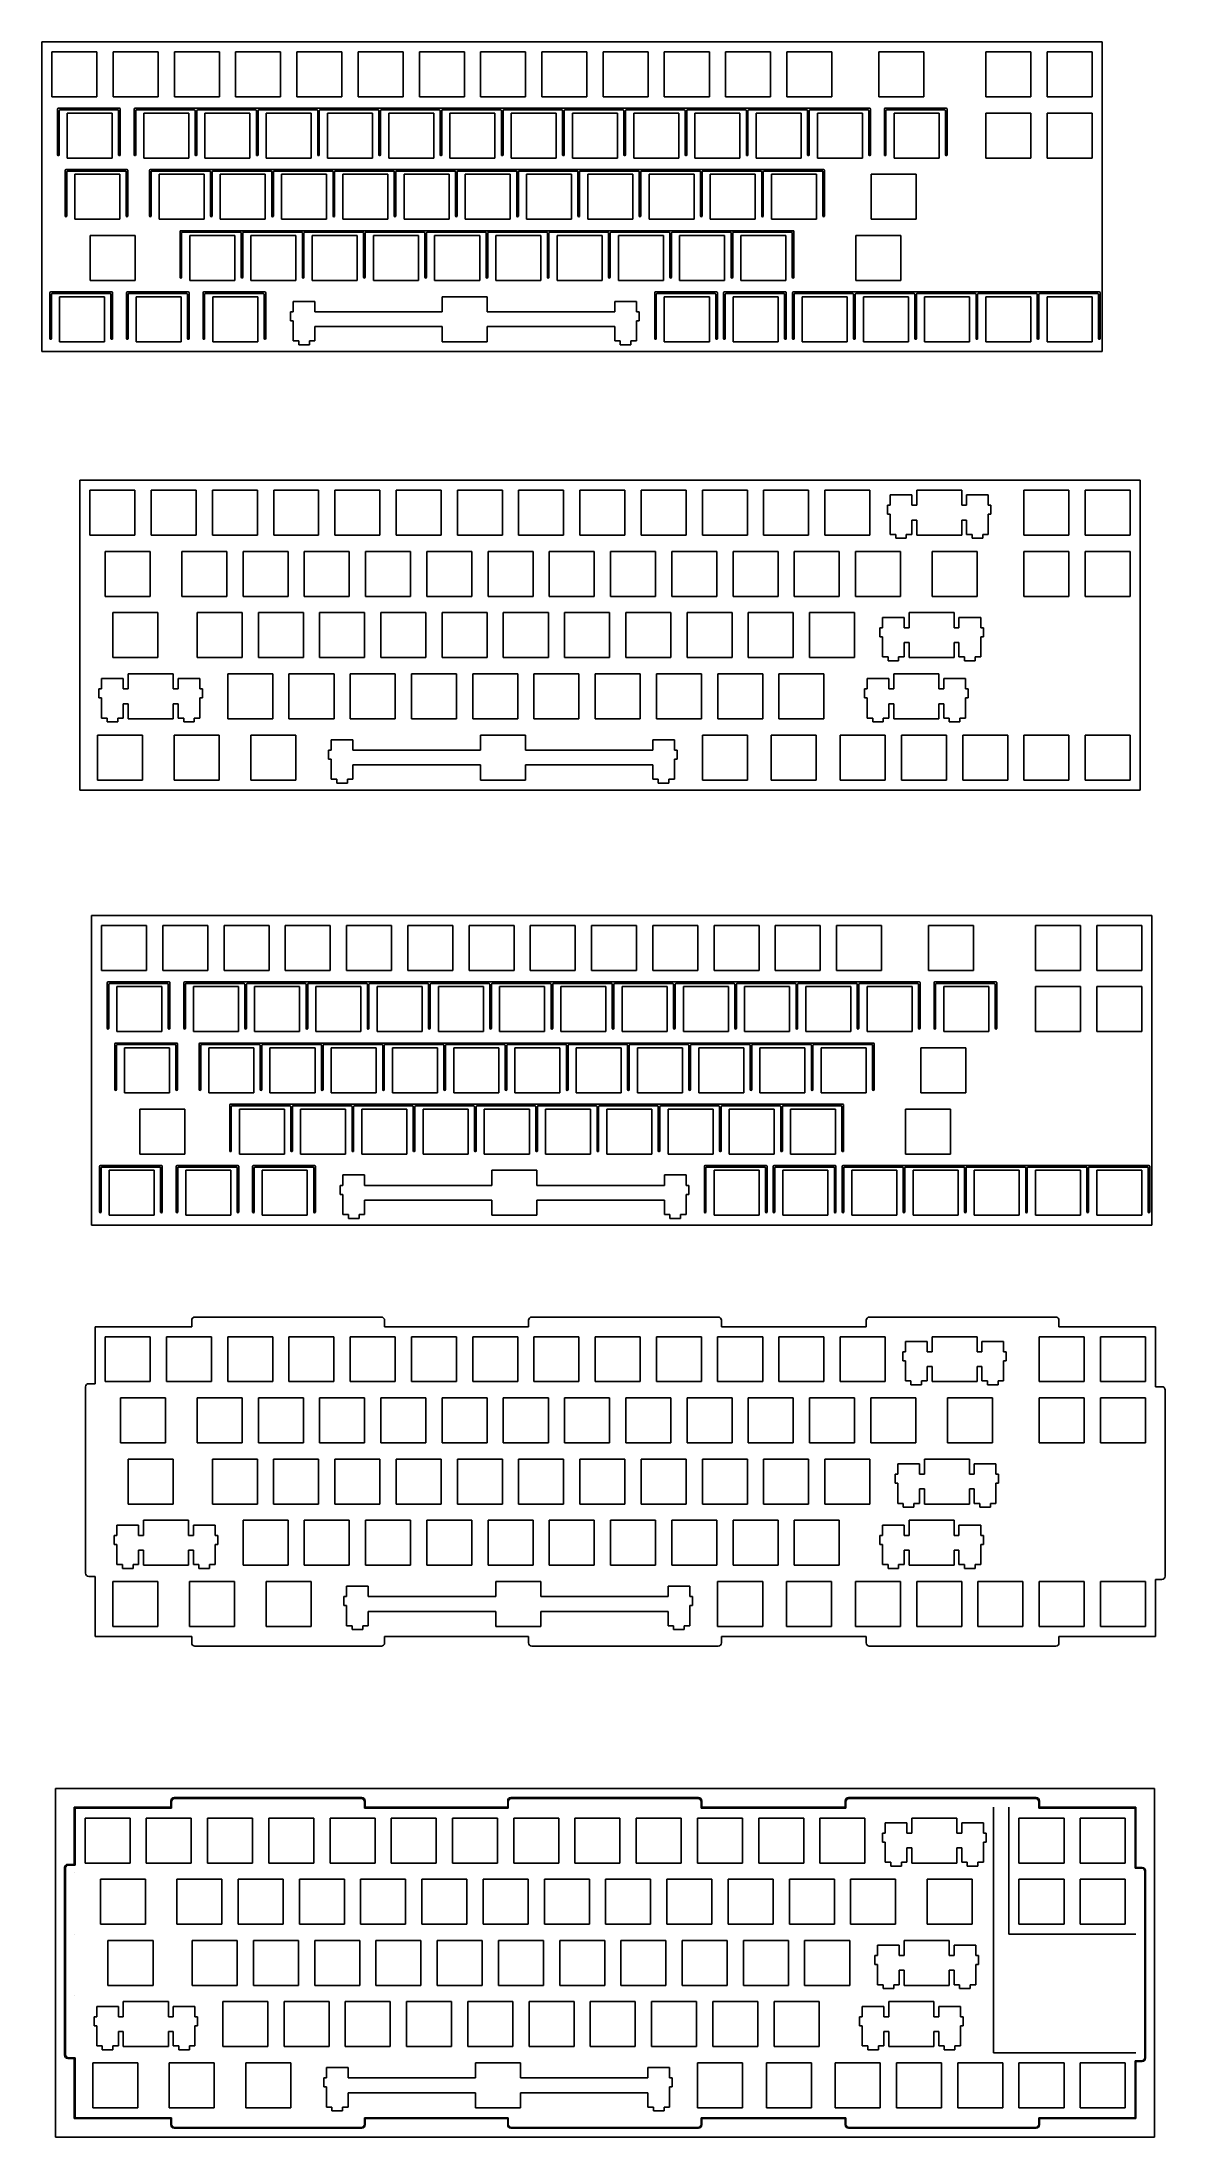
# Model space of a CAD drawing. Extents: x 303 to 653, y -1408 to -756.
import ezdxf

# ---------------------------------------------------------------- set-up
doc = ezdxf.new("R2010")
doc.units = 0
doc.header["$MEASUREMENT"] = 0

msp = doc.modelspace()

# ---------------------------------------------------------------- linework, layer by layer
at = {"color": 0}
for p, q in [((303.27, -756.28), (633.03, -756.28)), ((303.27, -852.68), (303.27, -756.28)), ((633.03, -756.28), (633.03, -852.68)), ((306.37, -759.38), (320.37, -759.38)), ((306.37, -773.38), (306.37, -759.38)), ((320.37, -759.38), (320.37, -773.38)), ((325.42, -759.38), (339.42, -759.38)), ((325.42, -773.38), (325.42, -759.38)), ((339.42, -759.38), (339.42, -773.38)), ((344.47, -759.38), (358.47, -759.38)), ((344.47, -773.38), (344.47, -759.38)), ((358.47, -759.38), (358.47, -773.38)), ((363.52, -759.38), (377.52, -759.38)), ((363.52, -773.38), (363.52, -759.38)), ((377.52, -759.38), (377.52, -773.38)), ((382.57, -759.38), (396.57, -759.38)), ((382.57, -773.38), (382.57, -759.38)), ((396.57, -759.38), (396.57, -773.38)), ((401.62, -759.38), (415.62, -759.38)), ((401.62, -773.38), (401.62, -759.38)), ((415.62, -759.38), (415.62, -773.38)), ((420.67, -759.38), (434.67, -759.38)), ((420.67, -773.38), (420.67, -759.38)), ((434.67, -759.38), (434.67, -773.38)), ((439.72, -759.38), (453.72, -759.38)), ((439.72, -773.38), (439.72, -759.38)), ((453.72, -759.38), (453.72, -773.38)), ((458.77, -759.38), (472.77, -759.38)), ((458.77, -773.38), (458.77, -759.38)), ((472.77, -759.38), (472.77, -773.38)), ((477.82, -759.38), (491.82, -759.38)), ((477.82, -773.38), (477.82, -759.38)), ((491.82, -759.38), (491.82, -773.38)), ((496.87, -759.38), (510.87, -759.38)), ((496.87, -773.38), (496.87, -759.38)), ((510.87, -759.38), (510.87, -773.38)), ((515.92, -759.38), (529.92, -759.38)), ((515.92, -773.38), (515.92, -759.38)), ((529.92, -759.38), (529.92, -773.38)), ((534.97, -759.38), (548.97, -759.38)), ((534.97, -773.38), (534.97, -759.38)), ((548.97, -759.38), (548.97, -773.38)), ((563.54, -759.38), (563.54, -773.38)), ((577.54, -759.38), (563.54, -759.38)), ((577.54, -773.38), (577.54, -759.38)), ((596.88, -759.38), (610.88, -759.38)), ((596.88, -773.38), (596.88, -759.38)), ((610.88, -759.38), (610.88, -773.38)), ((615.93, -759.38), (629.93, -759.38)), ((615.93, -773.38), (615.93, -759.38)), ((629.93, -759.38), (629.93, -773.38)), ((320.37, -773.38), (306.37, -773.38)), ((339.42, -773.38), (325.42, -773.38)), ((358.47, -773.38), (344.47, -773.38)), ((377.52, -773.38), (363.52, -773.38)), ((396.57, -773.38), (382.57, -773.38)), ((415.62, -773.38), (401.62, -773.38)), ((434.67, -773.38), (420.67, -773.38)), ((453.72, -773.38), (439.72, -773.38)), ((472.77, -773.38), (458.77, -773.38)), ((491.82, -773.38), (477.82, -773.38)), ((510.87, -773.38), (496.87, -773.38)), ((529.92, -773.38), (515.92, -773.38)), ((548.97, -773.38), (534.97, -773.38)), ((563.54, -773.38), (577.54, -773.38)), ((610.88, -773.38), (596.88, -773.38)), ((629.93, -773.38), (615.93, -773.38)), ((308.13, -791.43), (308.13, -777.18)), ((308.38, -776.93), (327.38, -776.93)), ((308.63, -791.43), (308.63, -777.68)), ((308.88, -777.43), (326.88, -777.43)), ((311.13, -778.43), (325.13, -778.43)), ((311.13, -792.43), (311.13, -778.43)), ((325.13, -778.43), (325.13, -792.43)), ((327.13, -777.68), (327.13, -791.43)), ((327.63, -777.18), (327.63, -791.43)), ((331.94, -791.43), (331.94, -777.18)), ((332.19, -776.93), (560.74, -776.93)), ((332.44, -791.43), (332.44, -777.68)), ((332.69, -777.43), (350.69, -777.43)), ((334.94, -778.43), (348.94, -778.43)), ((334.94, -792.43), (334.94, -778.43)), ((348.94, -778.43), (348.94, -792.43)), ((350.94, -777.68), (350.94, -791.43)), ((351.44, -777.68), (351.44, -791.43)), ((351.69, -777.43), (369.74, -777.43)), ((353.99, -778.43), (367.99, -778.43)), ((353.99, -792.43), (353.99, -778.43)), ((367.99, -778.43), (367.99, -792.43)), ((369.99, -777.68), (369.99, -791.43)), ((370.49, -777.68), (370.49, -791.43)), ((370.74, -777.43), (388.79, -777.43)), ((373.04, -778.43), (387.04, -778.43)), ((373.04, -792.43), (373.04, -778.43)), ((387.04, -778.43), (387.04, -792.43)), ((389.04, -777.68), (389.04, -791.43)), ((389.54, -777.68), (389.54, -791.43)), ((389.79, -777.43), (407.84, -777.43)), ((392.09, -778.43), (406.09, -778.43)), ((392.09, -792.43), (392.09, -778.43)), ((406.09, -778.43), (406.09, -792.43)), ((408.09, -777.68), (408.09, -791.43)), ((408.59, -777.68), (408.59, -791.43)), ((408.84, -777.43), (426.89, -777.43)), ((411.14, -778.43), (425.14, -778.43)), ((411.14, -792.43), (411.14, -778.43)), ((425.14, -778.43), (425.14, -792.43)), ((427.14, -777.68), (427.14, -791.43)), ((427.64, -777.68), (427.64, -791.43)), ((427.89, -777.43), (445.94, -777.43)), ((430.19, -778.43), (444.19, -778.43)), ((430.19, -792.43), (430.19, -778.43)), ((444.19, -778.43), (444.19, -792.43)), ((446.19, -777.68), (446.19, -791.43)), ((446.69, -777.68), (446.69, -791.43)), ((446.94, -777.43), (464.99, -777.43)), ((449.24, -778.43), (463.24, -778.43)), ((449.24, -792.43), (449.24, -778.43)), ((463.24, -778.43), (463.24, -792.43)), ((465.24, -777.68), (465.24, -791.43)), ((465.74, -777.68), (465.74, -791.43)), ((465.99, -777.43), (484.04, -777.43)), ((468.29, -778.43), (482.29, -778.43)), ((468.29, -792.43), (468.29, -778.43)), ((482.29, -778.43), (482.29, -792.43)), ((484.29, -777.68), (484.29, -791.43)), ((484.79, -777.68), (484.79, -791.43)), ((485.04, -777.43), (503.09, -777.43)), ((487.34, -778.43), (501.34, -778.43)), ((487.34, -792.43), (487.34, -778.43)), ((501.34, -778.43), (501.34, -792.43)), ((503.34, -777.68), (503.34, -791.43)), ((503.84, -777.68), (503.84, -791.43)), ((504.09, -777.43), (522.14, -777.43)), ((506.39, -778.43), (520.39, -778.43)), ((506.39, -792.43), (506.39, -778.43)), ((520.39, -778.43), (520.39, -792.43)), ((522.39, -777.68), (522.39, -791.43)), ((522.89, -777.68), (522.89, -791.43)), ((523.14, -777.43), (541.19, -777.43)), ((525.44, -778.43), (539.44, -778.43)), ((525.44, -792.43), (525.44, -778.43)), ((539.44, -778.43), (539.44, -792.43)), ((541.44, -777.68), (541.44, -791.43)), ((541.94, -777.68), (541.94, -791.43)), ((542.19, -777.43), (560.24, -777.43)), ((544.49, -778.43), (558.49, -778.43)), ((544.49, -792.43), (544.49, -778.43)), ((558.49, -778.43), (558.49, -792.43)), ((560.49, -777.68), (560.49, -791.43)), ((560.99, -777.18), (560.99, -791.43)), ((565.31, -791.43), (565.31, -777.18)), ((565.56, -776.93), (584.56, -776.93)), ((565.81, -791.43), (565.81, -777.68)), ((566.06, -777.43), (584.06, -777.43)), ((568.31, -778.43), (582.31, -778.43)), ((568.31, -792.43), (568.31, -778.43)), ((582.31, -778.43), (582.31, -792.43)), ((584.31, -777.68), (584.31, -791.43)), ((584.81, -777.18), (584.81, -791.43)), ((596.88, -778.43), (610.88, -778.43)), ((596.88, -792.43), (596.88, -778.43)), ((610.88, -778.43), (610.88, -792.43)), ((615.93, -778.43), (629.93, -778.43)), ((615.93, -792.43), (615.93, -778.43)), ((629.93, -778.43), (629.93, -792.43)), ((325.13, -792.43), (311.13, -792.43)), ((348.94, -792.43), (334.94, -792.43)), ((348.94, -792.43), (334.94, -792.43)), ((367.99, -792.43), (353.99, -792.43)), ((367.99, -792.43), (353.99, -792.43)), ((387.04, -792.43), (373.04, -792.43)), ((387.04, -792.43), (373.04, -792.43)), ((406.09, -792.43), (392.09, -792.43)), ((406.09, -792.43), (392.09, -792.43)), ((425.14, -792.43), (411.14, -792.43)), ((425.14, -792.43), (411.14, -792.43)), ((444.19, -792.43), (430.19, -792.43)), ((444.19, -792.43), (430.19, -792.43)), ((463.24, -792.43), (449.24, -792.43)), ((463.24, -792.43), (449.24, -792.43)), ((482.29, -792.43), (468.29, -792.43)), ((482.29, -792.43), (468.29, -792.43)), ((501.34, -792.43), (487.34, -792.43)), ((501.34, -792.43), (487.34, -792.43)), ((520.39, -792.43), (506.39, -792.43)), ((520.39, -792.43), (506.39, -792.43)), ((539.44, -792.43), (525.44, -792.43)), ((539.44, -792.43), (525.44, -792.43)), ((558.49, -792.43), (544.49, -792.43)), ((558.49, -792.43), (544.49, -792.43)), ((582.31, -792.43), (568.31, -792.43)), ((582.31, -792.43), (568.31, -792.43)), ((584.81, -791.43), (584.31, -791.43)), ((610.88, -792.43), (596.88, -792.43)), ((629.93, -792.43), (615.93, -792.43)), ((310.51, -810.48), (310.51, -796.23)), ((310.76, -795.98), (329.76, -795.98)), ((311.01, -810.48), (311.01, -796.73)), ((311.26, -796.48), (329.26, -796.48)), ((313.51, -797.48), (327.51, -797.48)), ((313.51, -811.48), (313.51, -797.48)), ((327.51, -797.48), (327.51, -811.48)), ((329.51, -796.73), (329.51, -810.48)), ((330.01, -796.23), (330.01, -810.48)), ((336.71, -810.48), (336.71, -796.23)), ((336.96, -795.98), (546.46, -795.98)), ((337.21, -810.48), (337.21, -796.73)), ((337.46, -796.48), (355.46, -796.48)), ((339.71, -797.48), (353.71, -797.48)), ((339.71, -811.48), (339.71, -797.48)), ((353.71, -797.48), (353.71, -811.48)), ((355.71, -796.73), (355.71, -810.48)), ((356.21, -796.73), (356.21, -810.48)), ((356.46, -796.48), (374.51, -796.48)), ((358.76, -797.48), (372.76, -797.48)), ((358.76, -811.48), (358.76, -797.48)), ((372.76, -797.48), (372.76, -811.48)), ((374.76, -796.73), (374.76, -810.48)), ((375.26, -796.73), (375.26, -810.48)), ((375.51, -796.48), (393.56, -796.48)), ((377.81, -797.48), (391.81, -797.48)), ((377.81, -811.48), (377.81, -797.48)), ((391.81, -797.48), (391.81, -811.48)), ((393.81, -796.73), (393.81, -810.48)), ((394.31, -796.73), (394.31, -810.48)), ((394.56, -796.48), (412.61, -796.48)), ((396.86, -797.48), (410.86, -797.48)), ((396.86, -811.48), (396.86, -797.48)), ((410.86, -797.48), (410.86, -811.48)), ((412.86, -796.73), (412.86, -810.48)), ((413.36, -796.73), (413.36, -810.48)), ((413.61, -796.48), (431.66, -796.48)), ((415.91, -797.48), (429.91, -797.48)), ((415.91, -811.48), (415.91, -797.48)), ((429.91, -797.48), (429.91, -811.48)), ((431.91, -796.73), (431.91, -810.48)), ((432.41, -796.73), (432.41, -810.48)), ((432.66, -796.48), (450.71, -796.48)), ((434.96, -797.48), (448.96, -797.48)), ((434.96, -811.48), (434.96, -797.48)), ((448.96, -797.48), (448.96, -811.48)), ((450.96, -796.73), (450.96, -810.48)), ((451.46, -796.73), (451.46, -810.48)), ((451.71, -796.48), (469.76, -796.48)), ((454.01, -797.48), (468.01, -797.48)), ((454.01, -811.48), (454.01, -797.48)), ((468.01, -797.48), (468.01, -811.48)), ((470.01, -796.73), (470.01, -810.48)), ((470.51, -796.73), (470.51, -810.48)), ((470.76, -796.48), (488.81, -796.48)), ((473.06, -797.48), (487.06, -797.48)), ((473.06, -811.48), (473.06, -797.48)), ((487.06, -797.48), (487.06, -811.48)), ((489.06, -796.73), (489.06, -810.48)), ((489.56, -796.73), (489.56, -810.48)), ((489.81, -796.48), (507.86, -796.48)), ((492.11, -797.48), (506.11, -797.48)), ((492.11, -811.48), (492.11, -797.48)), ((506.11, -797.48), (506.11, -811.48)), ((508.11, -796.73), (508.11, -810.48)), ((508.61, -796.73), (508.61, -810.48)), ((508.86, -796.48), (526.91, -796.48)), ((511.16, -797.48), (525.16, -797.48)), ((511.16, -811.48), (511.16, -797.48)), ((525.16, -797.48), (525.16, -811.48)), ((527.16, -796.73), (527.16, -810.48)), ((527.66, -796.73), (527.66, -810.48)), ((527.91, -796.48), (545.96, -796.48)), ((530.21, -797.48), (544.21, -797.48)), ((530.21, -811.48), (530.21, -797.48)), ((544.21, -797.48), (544.21, -811.48)), ((546.21, -796.73), (546.21, -810.48)), ((546.71, -796.23), (546.71, -810.48)), ((561.16, -797.48), (561.16, -811.48)), ((575.16, -797.48), (561.16, -797.48)), ((575.16, -811.48), (575.16, -797.48)), ((327.51, -811.48), (313.51, -811.48)), ((353.71, -811.48), (339.71, -811.48)), ((353.71, -811.48), (339.71, -811.48)), ((346.48, -815.03), (536.93, -815.03)), ((372.76, -811.48), (358.76, -811.48)), ((372.76, -811.48), (358.76, -811.48)), ((391.81, -811.48), (377.81, -811.48)), ((391.81, -811.48), (377.81, -811.48)), ((410.86, -811.48), (396.86, -811.48)), ((410.86, -811.48), (396.86, -811.48)), ((429.91, -811.48), (415.91, -811.48)), ((429.91, -811.48), (415.91, -811.48)), ((448.96, -811.48), (434.96, -811.48)), ((448.96, -811.48), (434.96, -811.48)), ((468.01, -811.48), (454.01, -811.48)), ((468.01, -811.48), (454.01, -811.48)), ((487.06, -811.48), (473.06, -811.48)), ((487.06, -811.48), (473.06, -811.48)), ((506.11, -811.48), (492.11, -811.48)), ((506.11, -811.48), (492.11, -811.48)), ((525.16, -811.48), (511.16, -811.48)), ((525.16, -811.48), (511.16, -811.48)), ((544.21, -811.48), (530.21, -811.48)), ((544.21, -811.48), (530.21, -811.48)), ((561.16, -811.48), (575.16, -811.48)), ((318.28, -816.53), (318.28, -830.53)), ((332.28, -816.53), (318.28, -816.53)), ((332.28, -830.53), (332.28, -816.53)), ((346.23, -829.53), (346.23, -815.28)), ((346.73, -829.53), (346.73, -815.78)), ((346.98, -815.53), (364.98, -815.53)), ((349.23, -816.53), (363.23, -816.53)), ((349.23, -830.53), (349.23, -816.53)), ((363.23, -816.53), (363.23, -830.53)), ((365.23, -815.78), (365.23, -829.53)), ((365.73, -815.78), (365.73, -829.53)), ((365.98, -815.53), (384.03, -815.53)), ((368.28, -816.53), (382.28, -816.53)), ((368.28, -830.53), (368.28, -816.53)), ((382.28, -816.53), (382.28, -830.53)), ((384.28, -815.78), (384.28, -829.53)), ((384.78, -815.78), (384.78, -829.53)), ((385.03, -815.53), (403.08, -815.53)), ((387.33, -816.53), (401.33, -816.53)), ((387.33, -830.53), (387.33, -816.53)), ((401.33, -816.53), (401.33, -830.53)), ((403.33, -815.78), (403.33, -829.53)), ((403.83, -815.78), (403.83, -829.53)), ((404.08, -815.53), (422.13, -815.53)), ((406.38, -816.53), (420.38, -816.53)), ((406.38, -830.53), (406.38, -816.53)), ((420.38, -816.53), (420.38, -830.53)), ((422.38, -815.78), (422.38, -829.53)), ((422.88, -815.78), (422.88, -829.53)), ((423.13, -815.53), (441.18, -815.53)), ((425.43, -816.53), (439.43, -816.53)), ((425.43, -830.53), (425.43, -816.53)), ((439.43, -816.53), (439.43, -830.53)), ((441.43, -815.78), (441.43, -829.53)), ((441.93, -815.78), (441.93, -829.53)), ((442.18, -815.53), (460.23, -815.53)), ((444.48, -816.53), (458.48, -816.53)), ((444.48, -830.53), (444.48, -816.53)), ((458.48, -816.53), (458.48, -830.53)), ((460.48, -815.78), (460.48, -829.53)), ((460.98, -815.78), (460.98, -829.53)), ((461.23, -815.53), (479.28, -815.53)), ((463.53, -816.53), (477.53, -816.53)), ((463.53, -830.53), (463.53, -816.53)), ((477.53, -816.53), (477.53, -830.53)), ((479.53, -815.78), (479.53, -829.53)), ((480.03, -815.78), (480.03, -829.53)), ((480.28, -815.53), (498.33, -815.53)), ((482.58, -816.53), (496.58, -816.53)), ((482.58, -830.53), (482.58, -816.53)), ((496.58, -816.53), (496.58, -830.53)), ((498.58, -815.78), (498.58, -829.53)), ((499.08, -815.78), (499.08, -829.53)), ((499.33, -815.53), (517.38, -815.53)), ((501.63, -816.53), (515.63, -816.53)), ((501.63, -830.53), (501.63, -816.53)), ((515.63, -816.53), (515.63, -830.53)), ((517.63, -815.78), (517.63, -829.53)), ((518.13, -815.78), (518.13, -829.53)), ((518.38, -815.53), (536.43, -815.53)), ((520.68, -816.53), (534.68, -816.53)), ((520.68, -830.53), (520.68, -816.53)), ((534.68, -816.53), (534.68, -830.53)), ((536.68, -815.78), (536.68, -829.53)), ((537.18, -815.28), (537.18, -829.53)), ((556.4, -816.53), (556.4, -830.53)), ((570.4, -816.53), (556.4, -816.53)), ((570.4, -830.53), (570.4, -816.53)), ((305.75, -848.58), (305.75, -834.33)), ((306, -834.08), (325, -834.08)), ((306.5, -834.58), (324.5, -834.58)), ((318.28, -830.53), (332.28, -830.53)), ((325.25, -834.33), (325.25, -848.58)), ((329.56, -848.58), (329.56, -834.33)), ((329.81, -834.08), (348.81, -834.08)), ((330.31, -834.58), (348.31, -834.58)), ((349.06, -834.33), (349.06, -848.58)), ((363.23, -830.53), (349.23, -830.53)), ((363.23, -830.53), (349.23, -830.53)), ((353.38, -848.58), (353.38, -834.33)), ((353.63, -834.08), (372.63, -834.08)), ((354.13, -834.58), (372.13, -834.58)), ((382.28, -830.53), (368.28, -830.53)), ((382.28, -830.53), (368.28, -830.53)), ((372.88, -834.33), (372.88, -848.58)), ((401.33, -830.53), (387.33, -830.53)), ((401.33, -830.53), (387.33, -830.53)), ((420.38, -830.53), (406.38, -830.53)), ((420.38, -830.53), (406.38, -830.53)), ((439.43, -830.53), (425.43, -830.53)), ((439.43, -830.53), (425.43, -830.53)), ((458.48, -830.53), (444.48, -830.53)), ((458.48, -830.53), (444.48, -830.53)), ((477.53, -830.53), (463.53, -830.53)), ((477.53, -830.53), (463.53, -830.53)), ((496.58, -830.53), (482.58, -830.53)), ((496.58, -830.53), (482.58, -830.53)), ((493.87, -848.58), (493.87, -834.33)), ((494.12, -834.08), (513.12, -834.08)), ((494.62, -834.58), (512.62, -834.58)), ((515.63, -830.53), (501.63, -830.53)), ((515.63, -830.53), (501.63, -830.53)), ((513.37, -834.33), (513.37, -848.58)), ((515.3, -848.58), (515.3, -834.33)), ((515.55, -834.08), (534.55, -834.08)), ((516.05, -834.58), (534.05, -834.58)), ((534.68, -830.53), (520.68, -830.53)), ((534.8, -834.33), (534.8, -848.58)), ((536.73, -848.58), (536.73, -834.33)), ((536.98, -834.08), (632.18, -834.08)), ((537.48, -834.58), (555.48, -834.58)), ((556.4, -830.53), (570.4, -830.53)), ((556.48, -834.58), (574.53, -834.58)), ((575.53, -834.58), (593.58, -834.58)), ((594.58, -834.58), (612.63, -834.58)), ((613.63, -834.58), (631.68, -834.58)), ((632.43, -834.33), (632.43, -848.58)), ((306.25, -848.58), (306.25, -834.83)), ((308.75, -835.58), (322.75, -835.58)), ((308.75, -849.58), (308.75, -835.58)), ((322.75, -835.58), (322.75, -849.58)), ((324.75, -834.83), (324.75, -848.58)), ((330.06, -848.58), (330.06, -834.83)), ((332.56, -835.58), (346.56, -835.58)), ((332.56, -849.58), (332.56, -835.58)), ((346.56, -835.58), (346.56, -849.58)), ((348.56, -834.83), (348.56, -848.58)), ((353.88, -848.58), (353.88, -834.83)), ((356.38, -835.58), (370.38, -835.58)), ((356.38, -849.58), (356.38, -835.58)), ((370.38, -835.58), (370.38, -849.58)), ((372.38, -834.83), (372.38, -848.58)), ((381.44, -840.28), (380.61, -840.28)), ((380.61, -840.28), (380.61, -843.08)), ((388.19, -837.05), (381.44, -837.05)), ((381.44, -837.05), (381.44, -840.28)), ((388.19, -840.28), (388.19, -837.05)), ((427.81, -840.28), (388.19, -840.28)), ((427.81, -835.58), (427.81, -840.28)), ((441.81, -835.58), (427.81, -835.58)), ((441.81, -840.28), (441.81, -835.58)), ((481.44, -840.28), (441.81, -840.28)), ((488.19, -837.05), (481.44, -837.05)), ((481.44, -837.05), (481.44, -840.28)), ((488.19, -840.28), (488.19, -837.05)), ((489.01, -840.28), (488.19, -840.28)), ((489.01, -843.08), (489.01, -840.28)), ((494.37, -848.58), (494.37, -834.83)), ((496.87, -835.58), (510.87, -835.58)), ((496.87, -849.58), (496.87, -835.58)), ((510.87, -835.58), (510.87, -849.58)), ((512.87, -834.83), (512.87, -848.58)), ((515.8, -848.58), (515.8, -834.83)), ((518.3, -835.58), (532.3, -835.58)), ((518.3, -849.58), (518.3, -835.58)), ((532.3, -835.58), (532.3, -849.58)), ((534.3, -834.83), (534.3, -848.58)), ((537.23, -848.58), (537.23, -834.83)), ((539.73, -835.58), (553.73, -835.58)), ((539.73, -849.58), (539.73, -835.58)), ((553.73, -835.58), (553.73, -849.58)), ((555.73, -834.83), (555.73, -848.58)), ((556.23, -834.83), (556.23, -848.58)), ((558.78, -835.58), (572.78, -835.58)), ((558.78, -849.58), (558.78, -835.58)), ((572.78, -835.58), (572.78, -849.58)), ((574.78, -834.83), (574.78, -848.58)), ((575.28, -834.83), (575.28, -848.58)), ((577.83, -835.58), (591.83, -835.58)), ((577.83, -849.58), (577.83, -835.58)), ((591.83, -835.58), (591.83, -849.58)), ((593.83, -834.83), (593.83, -848.58)), ((594.33, -834.83), (594.33, -848.58)), ((596.88, -835.58), (610.88, -835.58)), ((596.88, -849.58), (596.88, -835.58)), ((610.88, -835.58), (610.88, -849.58)), ((612.88, -834.83), (612.88, -848.58)), ((613.38, -834.83), (613.38, -848.58)), ((615.93, -835.58), (629.93, -835.58)), ((615.93, -849.58), (615.93, -835.58)), ((629.93, -835.58), (629.93, -849.58)), ((631.93, -834.83), (631.93, -848.58)), ((380.61, -843.08), (381.44, -843.08)), ((381.44, -843.08), (381.44, -849.35)), ((388.19, -849.35), (388.19, -844.88)), ((388.19, -844.88), (427.81, -844.88)), ((427.81, -844.88), (427.81, -849.58)), ((441.81, -849.58), (441.81, -844.88)), ((441.81, -844.88), (481.44, -844.88)), ((481.44, -844.88), (481.44, -849.35)), ((488.19, -849.35), (488.19, -843.08)), ((488.19, -843.08), (489.01, -843.08)), ((633.03, -852.68), (303.27, -852.68)), ((322.75, -849.58), (308.75, -849.58)), ((346.56, -849.58), (332.56, -849.58)), ((346.56, -849.58), (332.56, -849.58)), ((370.38, -849.58), (356.38, -849.58)), ((370.38, -849.58), (356.38, -849.58)), ((381.44, -849.35), (383.16, -849.35)), ((383.16, -849.35), (383.16, -850.55)), ((383.16, -850.55), (386.46, -850.55)), ((386.46, -850.55), (386.46, -849.35)), ((386.46, -849.35), (388.19, -849.35)), ((427.81, -849.58), (441.81, -849.58)), ((481.44, -849.35), (483.16, -849.35)), ((483.16, -849.35), (483.16, -850.55)), ((483.16, -850.55), (486.46, -850.55)), ((486.46, -850.55), (486.46, -849.35)), ((486.46, -849.35), (488.19, -849.35)), ((510.87, -849.58), (496.87, -849.58)), ((532.3, -849.58), (518.3, -849.58)), ((532.3, -849.58), (518.3, -849.58)), ((553.73, -849.58), (539.73, -849.58)), ((553.73, -849.58), (539.73, -849.58)), ((572.78, -849.58), (558.78, -849.58)), ((572.78, -849.58), (558.78, -849.58)), ((591.83, -849.58), (577.83, -849.58)), ((591.83, -849.58), (577.83, -849.58)), ((610.88, -849.58), (596.88, -849.58)), ((610.88, -849.58), (596.88, -849.58)), ((629.93, -849.58), (615.93, -849.58)), ((315.11, -892.71), (644.87, -892.71)), ((315.11, -989.11), (315.11, -892.71)), ((644.87, -892.71), (644.87, -989.11)), ((318.21, -895.81), (332.21, -895.81)), ((318.21, -909.81), (318.21, -895.81)), ((332.21, -895.81), (332.21, -909.81)), ((337.26, -895.81), (351.25, -895.81)), ((337.26, -909.81), (337.26, -895.81)), ((351.25, -895.81), (351.25, -909.81)), ((356.31, -895.81), (370.3, -895.81)), ((356.31, -909.81), (356.31, -895.81)), ((370.3, -895.81), (370.3, -909.81)), ((375.36, -895.81), (389.35, -895.81)), ((375.36, -909.81), (375.36, -895.81)), ((389.35, -895.81), (389.35, -909.81)), ((394.41, -895.81), (408.4, -895.81)), ((394.41, -909.81), (394.41, -895.81)), ((408.4, -895.81), (408.4, -909.81)), ((413.45, -895.81), (427.45, -895.81)), ((413.45, -909.81), (413.45, -895.81)), ((427.45, -895.81), (427.45, -909.81)), ((432.5, -895.81), (446.5, -895.81)), ((432.5, -909.81), (432.5, -895.81)), ((446.5, -895.81), (446.5, -909.81)), ((451.56, -895.81), (465.55, -895.81)), ((451.56, -909.81), (451.56, -895.81)), ((465.55, -895.81), (465.55, -909.81)), ((470.61, -895.81), (484.6, -895.81)), ((470.61, -909.81), (470.61, -895.81)), ((484.6, -895.81), (484.6, -909.81)), ((489.66, -895.81), (503.65, -895.81)), ((489.66, -909.81), (489.66, -895.81)), ((503.65, -895.81), (503.65, -909.81)), ((508.71, -895.81), (522.7, -895.81)), ((508.71, -909.81), (508.71, -895.81)), ((522.7, -895.81), (522.7, -909.81)), ((527.76, -895.81), (541.75, -895.81)), ((527.76, -909.81), (527.76, -895.81)), ((541.75, -895.81), (541.75, -909.81)), ((546.81, -895.81), (560.8, -895.81)), ((546.81, -909.81), (546.81, -895.81)), ((560.8, -895.81), (560.8, -909.81)), ((573.85, -897.28), (567.11, -897.28)), ((567.11, -897.28), (567.11, -900.51)), ((573.85, -900.51), (573.85, -897.28)), ((575.38, -895.81), (575.38, -900.51)), ((589.38, -895.81), (575.38, -895.81)), ((589.38, -900.51), (589.38, -895.81)), ((597.65, -897.28), (590.91, -897.28)), ((590.91, -897.28), (590.91, -900.51)), ((597.65, -900.51), (597.65, -897.28)), ((608.72, -895.81), (622.72, -895.81)), ((608.72, -909.81), (608.72, -895.81)), ((622.72, -895.81), (622.72, -909.81)), ((627.77, -895.81), (641.77, -895.81)), ((627.77, -909.81), (627.77, -895.81)), ((641.77, -895.81), (641.77, -909.81)), ((567.11, -900.51), (566.28, -900.51)), ((566.28, -900.51), (566.28, -903.31)), ((566.28, -903.31), (567.11, -903.31)), ((567.11, -903.31), (567.11, -909.58)), ((575.38, -900.51), (573.85, -900.51)), ((573.85, -909.58), (573.85, -905.11)), ((573.85, -905.11), (575.38, -905.11)), ((575.38, -905.11), (575.38, -909.81)), ((590.91, -900.51), (589.38, -900.51)), ((589.38, -909.81), (589.38, -905.11)), ((589.38, -905.11), (590.91, -905.11)), ((590.91, -905.11), (590.91, -909.58)), ((598.48, -900.51), (597.65, -900.51)), ((597.65, -909.58), (597.65, -903.31)), ((597.65, -903.31), (598.48, -903.31)), ((598.48, -903.31), (598.48, -900.51)), ((332.21, -909.81), (318.21, -909.81)), ((351.25, -909.81), (337.26, -909.81)), ((370.3, -909.81), (356.31, -909.81)), ((389.35, -909.81), (375.36, -909.81)), ((408.4, -909.81), (394.41, -909.81)), ((427.45, -909.81), (413.45, -909.81)), ((446.5, -909.81), (432.5, -909.81)), ((465.55, -909.81), (451.56, -909.81)), ((484.6, -909.81), (470.61, -909.81)), ((503.65, -909.81), (489.66, -909.81)), ((522.7, -909.81), (508.71, -909.81)), ((541.75, -909.81), (527.76, -909.81)), ((560.8, -909.81), (546.81, -909.81)), ((567.11, -909.58), (568.83, -909.58)), ((568.83, -909.58), (568.83, -910.78)), ((568.83, -910.78), (572.13, -910.78)), ((572.13, -910.78), (572.13, -909.58)), ((572.13, -909.58), (573.85, -909.58)), ((575.38, -909.81), (589.38, -909.81)), ((590.91, -909.58), (592.63, -909.58)), ((592.63, -909.58), (592.63, -910.78)), ((592.63, -910.78), (595.93, -910.78)), ((595.93, -910.78), (595.93, -909.58)), ((595.93, -909.58), (597.65, -909.58)), ((622.72, -909.81), (608.72, -909.81)), ((641.77, -909.81), (627.77, -909.81)), ((322.97, -914.86), (336.97, -914.86)), ((322.97, -928.86), (322.97, -914.86)), ((336.97, -914.86), (336.97, -928.86)), ((346.78, -914.86), (360.78, -914.86)), ((346.78, -928.86), (346.78, -914.86)), ((360.78, -914.86), (360.78, -928.86)), ((365.83, -914.86), (379.83, -914.86)), ((365.83, -928.86), (365.83, -914.86)), ((379.83, -914.86), (379.83, -928.86)), ((384.88, -914.86), (398.88, -914.86)), ((384.88, -928.86), (384.88, -914.86)), ((398.88, -914.86), (398.88, -928.86)), ((403.93, -914.86), (417.93, -914.86)), ((403.93, -928.86), (403.93, -914.86)), ((417.93, -914.86), (417.93, -928.86)), ((422.98, -914.86), (436.98, -914.86)), ((422.98, -928.86), (422.98, -914.86)), ((436.98, -914.86), (436.98, -928.86)), ((442.03, -914.86), (456.03, -914.86)), ((442.03, -928.86), (442.03, -914.86)), ((456.03, -914.86), (456.03, -928.86)), ((461.08, -914.86), (475.08, -914.86)), ((461.08, -928.86), (461.08, -914.86)), ((475.08, -914.86), (475.08, -928.86)), ((480.13, -914.86), (494.13, -914.86)), ((480.13, -928.86), (480.13, -914.86)), ((494.13, -914.86), (494.13, -928.86)), ((499.18, -914.86), (513.18, -914.86)), ((499.18, -928.86), (499.18, -914.86)), ((513.18, -914.86), (513.18, -928.86)), ((518.23, -914.86), (532.23, -914.86)), ((518.23, -928.86), (518.23, -914.86)), ((532.23, -914.86), (532.23, -928.86)), ((537.28, -914.86), (551.28, -914.86)), ((537.28, -928.86), (537.28, -914.86)), ((551.28, -914.86), (551.28, -928.86)), ((556.33, -914.86), (570.33, -914.86)), ((556.33, -928.86), (556.33, -914.86)), ((570.33, -914.86), (570.33, -928.86)), ((580.14, -914.86), (594.14, -914.86)), ((580.14, -928.86), (580.14, -914.86)), ((594.14, -914.86), (594.14, -928.86)), ((608.72, -914.86), (622.72, -914.86)), ((608.72, -928.86), (608.72, -914.86)), ((622.72, -914.86), (622.72, -928.86)), ((627.77, -914.86), (641.77, -914.86)), ((627.77, -928.86), (627.77, -914.86)), ((641.77, -914.86), (641.77, -928.86)), ((336.97, -928.86), (322.97, -928.86)), ((360.78, -928.86), (346.78, -928.86)), ((379.83, -928.86), (365.83, -928.86)), ((398.88, -928.86), (384.88, -928.86)), ((417.93, -928.86), (403.93, -928.86)), ((436.98, -928.86), (422.98, -928.86)), ((456.03, -928.86), (442.03, -928.86)), ((475.08, -928.86), (461.08, -928.86)), ((494.13, -928.86), (480.13, -928.86)), ((513.18, -928.86), (499.18, -928.86)), ((532.23, -928.86), (518.23, -928.86)), ((551.28, -928.86), (537.28, -928.86)), ((570.33, -928.86), (556.33, -928.86)), ((594.14, -928.86), (580.14, -928.86)), ((622.72, -928.86), (608.72, -928.86)), ((641.77, -928.86), (627.77, -928.86)), ((325.35, -933.91), (339.35, -933.91)), ((325.35, -947.91), (325.35, -933.91)), ((339.35, -933.91), (339.35, -947.91)), ((351.54, -933.91), (365.54, -933.91)), ((351.54, -947.91), (351.54, -933.91)), ((365.54, -933.91), (365.54, -947.91)), ((370.59, -933.91), (384.59, -933.91)), ((370.59, -947.91), (370.59, -933.91)), ((384.59, -933.91), (384.59, -947.91)), ((389.64, -933.91), (403.64, -933.91)), ((389.64, -947.91), (389.64, -933.91)), ((403.64, -933.91), (403.64, -947.91)), ((408.69, -933.91), (422.69, -933.91)), ((408.69, -947.91), (408.69, -933.91)), ((422.69, -933.91), (422.69, -947.91)), ((427.74, -933.91), (441.74, -933.91)), ((427.74, -947.91), (427.74, -933.91)), ((441.74, -933.91), (441.74, -947.91)), ((446.79, -933.91), (460.79, -933.91)), ((446.79, -947.91), (446.79, -933.91)), ((460.79, -933.91), (460.79, -947.91)), ((465.84, -933.91), (479.84, -933.91)), ((465.84, -947.91), (465.84, -933.91)), ((479.84, -933.91), (479.84, -947.91)), ((484.89, -933.91), (498.89, -933.91)), ((484.89, -947.91), (484.89, -933.91)), ((498.89, -933.91), (498.89, -947.91)), ((503.94, -933.91), (517.94, -933.91)), ((503.94, -947.91), (503.94, -933.91)), ((517.94, -933.91), (517.94, -947.91)), ((522.99, -933.91), (536.99, -933.91)), ((522.99, -947.91), (522.99, -933.91)), ((536.99, -933.91), (536.99, -947.91)), ((542.04, -933.91), (556.04, -933.91)), ((542.04, -947.91), (542.04, -933.91)), ((556.04, -933.91), (556.04, -947.91)), ((564.72, -938.61), (563.9, -938.61)), ((563.9, -938.61), (563.9, -941.41)), ((571.47, -935.38), (564.72, -935.38)), ((564.72, -935.38), (564.72, -938.61)), ((571.47, -938.61), (571.47, -935.38)), ((573, -938.61), (571.47, -938.61)), ((573, -933.91), (573, -938.61)), ((587, -933.91), (573, -933.91)), ((587, -938.61), (587, -933.91)), ((588.52, -938.61), (587, -938.61)), ((595.27, -935.38), (588.52, -935.38)), ((588.52, -935.38), (588.52, -938.61)), ((595.27, -938.61), (595.27, -935.38)), ((596.1, -938.61), (595.27, -938.61)), ((596.1, -941.41), (596.1, -938.61)), ((563.9, -941.41), (564.72, -941.41)), ((564.72, -941.41), (564.72, -947.68)), ((571.47, -947.68), (571.47, -943.21)), ((571.47, -943.21), (573, -943.21)), ((573, -943.21), (573, -947.91)), ((587, -947.91), (587, -943.21)), ((587, -943.21), (588.52, -943.21)), ((588.52, -943.21), (588.52, -947.68)), ((595.27, -947.68), (595.27, -941.41)), ((595.27, -941.41), (596.1, -941.41)), ((339.35, -947.91), (325.35, -947.91)), ((365.54, -947.91), (351.54, -947.91)), ((384.59, -947.91), (370.59, -947.91)), ((403.64, -947.91), (389.64, -947.91)), ((422.69, -947.91), (408.69, -947.91)), ((441.74, -947.91), (427.74, -947.91)), ((460.79, -947.91), (446.79, -947.91)), ((479.84, -947.91), (465.84, -947.91)), ((498.89, -947.91), (484.89, -947.91)), ((517.94, -947.91), (503.94, -947.91)), ((536.99, -947.91), (522.99, -947.91)), ((556.04, -947.91), (542.04, -947.91)), ((564.72, -947.68), (566.45, -947.68)), ((566.45, -947.68), (566.45, -948.88)), ((566.45, -948.88), (569.75, -948.88)), ((569.75, -948.88), (569.75, -947.68)), ((569.75, -947.68), (571.47, -947.68)), ((573, -947.91), (587, -947.91)), ((588.52, -947.68), (590.25, -947.68)), ((590.25, -947.68), (590.25, -948.88)), ((590.25, -948.88), (593.55, -948.88)), ((593.55, -948.88), (593.55, -947.68)), ((593.55, -947.68), (595.27, -947.68)), ((321.84, -957.66), (321.01, -957.66)), ((321.01, -957.66), (321.01, -960.46)), ((328.59, -954.43), (321.84, -954.43)), ((321.84, -954.43), (321.84, -957.66)), ((328.59, -957.66), (328.59, -954.43)), ((330.11, -957.66), (328.59, -957.66)), ((330.11, -952.96), (330.11, -957.66)), ((344.11, -952.96), (330.11, -952.96)), ((344.11, -957.66), (344.11, -952.96)), ((345.64, -957.66), (344.11, -957.66)), ((352.39, -954.43), (345.64, -954.43)), ((345.64, -954.43), (345.64, -957.66)), ((352.39, -957.66), (352.39, -954.43)), ((353.21, -957.66), (352.39, -957.66)), ((353.21, -960.46), (353.21, -957.66)), ((361.07, -952.96), (375.07, -952.96)), ((361.07, -966.96), (361.07, -952.96)), ((375.07, -952.96), (375.07, -966.96)), ((380.12, -952.96), (394.12, -952.96)), ((380.12, -966.96), (380.12, -952.96)), ((394.12, -952.96), (394.12, -966.96)), ((399.17, -952.96), (413.17, -952.96)), ((399.17, -966.96), (399.17, -952.96)), ((413.17, -952.96), (413.17, -966.96)), ((418.22, -952.96), (432.22, -952.96)), ((418.22, -966.96), (418.22, -952.96)), ((432.22, -952.96), (432.22, -966.96)), ((437.27, -952.96), (451.27, -952.96)), ((437.27, -966.96), (437.27, -952.96)), ((451.27, -952.96), (451.27, -966.96)), ((456.32, -952.96), (470.32, -952.96)), ((456.32, -966.96), (456.32, -952.96)), ((470.32, -952.96), (470.32, -966.96)), ((475.37, -952.96), (489.37, -952.96)), ((475.37, -966.96), (475.37, -952.96)), ((489.37, -952.96), (489.37, -966.96)), ((494.42, -952.96), (508.42, -952.96)), ((494.42, -966.96), (494.42, -952.96)), ((508.42, -952.96), (508.42, -966.96)), ((513.47, -952.96), (527.47, -952.96)), ((513.47, -966.96), (513.47, -952.96)), ((527.47, -952.96), (527.47, -966.96)), ((532.52, -952.96), (546.52, -952.96)), ((532.52, -966.96), (532.52, -952.96)), ((546.52, -952.96), (546.52, -966.96)), ((559.96, -957.66), (559.14, -957.66)), ((559.14, -957.66), (559.14, -960.46)), ((566.71, -954.43), (559.96, -954.43)), ((559.96, -954.43), (559.96, -957.66)), ((566.71, -957.66), (566.71, -954.43)), ((568.24, -957.66), (566.71, -957.66)), ((568.24, -952.96), (568.24, -957.66)), ((582.24, -952.96), (568.24, -952.96)), ((582.24, -957.66), (582.24, -952.96)), ((583.76, -957.66), (582.24, -957.66)), ((590.51, -954.43), (583.76, -954.43)), ((583.76, -954.43), (583.76, -957.66)), ((590.51, -957.66), (590.51, -954.43)), ((591.34, -957.66), (590.51, -957.66)), ((591.34, -960.46), (591.34, -957.66)), ((321.01, -960.46), (321.84, -960.46)), ((321.84, -960.46), (321.84, -966.73)), ((328.59, -966.73), (328.59, -962.26)), ((328.59, -962.26), (330.11, -962.26)), ((330.11, -962.26), (330.11, -966.96)), ((344.11, -966.96), (344.11, -962.26)), ((344.11, -962.26), (345.64, -962.26)), ((345.64, -962.26), (345.64, -966.73)), ((352.39, -966.73), (352.39, -960.46)), ((352.39, -960.46), (353.21, -960.46)), ((559.14, -960.46), (559.96, -960.46)), ((559.96, -960.46), (559.96, -966.73)), ((566.71, -966.73), (566.71, -962.26)), ((566.71, -962.26), (568.24, -962.26)), ((568.24, -962.26), (568.24, -966.96)), ((582.24, -966.96), (582.24, -962.26)), ((582.24, -962.26), (583.76, -962.26)), ((583.76, -962.26), (583.76, -966.73)), ((590.51, -966.73), (590.51, -960.46)), ((590.51, -960.46), (591.34, -960.46)), ((321.84, -966.73), (323.56, -966.73)), ((323.56, -966.73), (323.56, -967.93)), ((323.56, -967.93), (326.86, -967.93)), ((326.86, -967.93), (326.86, -966.73)), ((326.86, -966.73), (328.59, -966.73)), ((330.11, -966.96), (344.11, -966.96)), ((345.64, -966.73), (347.36, -966.73)), ((347.36, -966.73), (347.36, -967.93)), ((347.36, -967.93), (350.66, -967.93)), ((350.66, -967.93), (350.66, -966.73)), ((350.66, -966.73), (352.39, -966.73)), ((375.07, -966.96), (361.07, -966.96)), ((394.12, -966.96), (380.12, -966.96)), ((413.17, -966.96), (399.17, -966.96)), ((432.22, -966.96), (418.22, -966.96)), ((451.27, -966.96), (437.27, -966.96)), ((470.32, -966.96), (456.32, -966.96)), ((489.37, -966.96), (475.37, -966.96)), ((508.42, -966.96), (494.42, -966.96)), ((527.47, -966.96), (513.47, -966.96)), ((546.52, -966.96), (532.52, -966.96)), ((559.96, -966.73), (561.69, -966.73)), ((561.69, -966.73), (561.69, -967.93)), ((561.69, -967.93), (564.99, -967.93)), ((564.99, -967.93), (564.99, -966.73)), ((564.99, -966.73), (566.71, -966.73)), ((568.24, -966.96), (582.24, -966.96)), ((583.76, -966.73), (585.49, -966.73)), ((585.49, -966.73), (585.49, -967.93)), ((585.49, -967.93), (588.79, -967.93)), ((588.79, -967.93), (588.79, -966.73)), ((588.79, -966.73), (590.51, -966.73)), ((320.59, -972.01), (334.59, -972.01)), ((320.59, -986.01), (320.59, -972.01)), ((334.59, -972.01), (334.59, -986.01)), ((344.4, -972.01), (358.4, -972.01)), ((344.4, -986.01), (344.4, -972.01)), ((358.4, -972.01), (358.4, -986.01)), ((368.21, -972.01), (382.21, -972.01)), ((368.21, -986.01), (368.21, -972.01)), ((382.21, -972.01), (382.21, -986.01)), ((393.27, -976.71), (392.45, -976.71)), ((392.45, -976.71), (392.45, -979.51)), ((400.02, -973.48), (393.27, -973.48)), ((393.27, -973.48), (393.27, -976.71)), ((400.02, -976.71), (400.02, -973.48)), ((439.65, -976.71), (400.02, -976.71)), ((439.65, -972.01), (439.65, -976.71)), ((453.65, -972.01), (439.65, -972.01)), ((453.65, -976.71), (453.65, -972.01)), ((493.27, -976.71), (453.65, -976.71)), ((500.02, -973.48), (493.27, -973.48)), ((493.27, -973.48), (493.27, -976.71)), ((500.02, -976.71), (500.02, -973.48)), ((500.85, -976.71), (500.02, -976.71)), ((500.85, -979.51), (500.85, -976.71)), ((508.71, -972.01), (522.7, -972.01)), ((508.71, -986.01), (508.71, -972.01)), ((522.7, -972.01), (522.7, -986.01)), ((530.14, -972.01), (544.14, -972.01)), ((530.14, -986.01), (530.14, -972.01)), ((544.14, -972.01), (544.14, -986.01)), ((551.57, -972.01), (565.57, -972.01)), ((551.57, -986.01), (551.57, -972.01)), ((565.57, -972.01), (565.57, -986.01)), ((570.62, -972.01), (584.62, -972.01)), ((570.62, -986.01), (570.62, -972.01)), ((584.62, -972.01), (584.62, -986.01)), ((589.67, -972.01), (603.67, -972.01)), ((589.67, -986.01), (589.67, -972.01)), ((603.67, -972.01), (603.67, -986.01)), ((608.72, -972.01), (622.72, -972.01)), ((608.72, -986.01), (608.72, -972.01)), ((622.72, -972.01), (622.72, -986.01)), ((627.77, -972.01), (641.77, -972.01)), ((627.77, -986.01), (627.77, -972.01)), ((641.77, -972.01), (641.77, -986.01)), ((392.45, -979.51), (393.27, -979.51)), ((393.27, -979.51), (393.27, -985.78)), ((400.02, -985.78), (400.02, -981.31)), ((400.02, -981.31), (439.65, -981.31)), ((439.65, -981.31), (439.65, -986.01)), ((453.65, -986.01), (453.65, -981.31)), ((453.65, -981.31), (493.27, -981.31)), ((493.27, -981.31), (493.27, -985.78)), ((500.02, -985.78), (500.02, -979.51)), ((500.02, -979.51), (500.85, -979.51)), ((644.87, -989.11), (315.11, -989.11)), ((334.59, -986.01), (320.59, -986.01)), ((358.4, -986.01), (344.4, -986.01)), ((382.21, -986.01), (368.21, -986.01)), ((393.27, -985.78), (395, -985.78)), ((395, -985.78), (395, -986.98)), ((395, -986.98), (398.3, -986.98)), ((398.3, -986.98), (398.3, -985.78)), ((398.3, -985.78), (400.02, -985.78)), ((439.65, -986.01), (453.65, -986.01)), ((493.27, -985.78), (495, -985.78)), ((495, -985.78), (495, -986.98)), ((495, -986.98), (498.3, -986.98)), ((498.3, -986.98), (498.3, -985.78)), ((498.3, -985.78), (500.02, -985.78)), ((522.7, -986.01), (508.71, -986.01)), ((544.14, -986.01), (530.14, -986.01)), ((565.57, -986.01), (551.57, -986.01)), ((584.62, -986.01), (570.62, -986.01)), ((603.67, -986.01), (589.67, -986.01)), ((622.72, -986.01), (608.72, -986.01)), ((641.77, -986.01), (627.77, -986.01)), ((318.72, -1028.16), (648.48, -1028.16)), ((318.72, -1124.56), (318.72, -1028.16)), ((648.48, -1028.16), (648.48, -1124.56)), ((321.82, -1031.26), (335.82, -1031.26)), ((321.82, -1045.26), (321.82, -1031.26)), ((335.82, -1031.26), (335.82, -1045.26)), ((340.87, -1031.26), (354.87, -1031.26)), ((340.87, -1045.26), (340.87, -1031.26)), ((354.87, -1031.26), (354.87, -1045.26)), ((359.92, -1031.26), (373.92, -1031.26)), ((359.92, -1045.26), (359.92, -1031.26)), ((373.92, -1031.26), (373.92, -1045.26)), ((378.97, -1031.26), (392.97, -1031.26)), ((378.97, -1045.26), (378.97, -1031.26)), ((392.97, -1031.26), (392.97, -1045.26)), ((398.02, -1031.26), (412.02, -1031.26)), ((398.02, -1045.26), (398.02, -1031.26)), ((412.02, -1031.26), (412.02, -1045.26)), ((417.07, -1031.26), (431.07, -1031.26)), ((417.07, -1045.26), (417.07, -1031.26)), ((431.07, -1031.26), (431.07, -1045.26)), ((436.12, -1031.26), (450.12, -1031.26)), ((436.12, -1045.26), (436.12, -1031.26)), ((450.12, -1031.26), (450.12, -1045.26)), ((455.17, -1031.26), (469.17, -1031.26)), ((455.17, -1045.26), (455.17, -1031.26)), ((469.17, -1031.26), (469.17, -1045.26)), ((474.22, -1031.26), (488.22, -1031.26)), ((474.22, -1045.26), (474.22, -1031.26)), ((488.22, -1031.26), (488.22, -1045.26)), ((493.27, -1031.26), (507.27, -1031.26)), ((493.27, -1045.26), (493.27, -1031.26)), ((507.27, -1031.26), (507.27, -1045.26)), ((512.32, -1031.26), (526.32, -1031.26)), ((512.32, -1045.26), (512.32, -1031.26)), ((526.32, -1031.26), (526.32, -1045.26)), ((531.37, -1031.26), (545.37, -1031.26)), ((531.37, -1045.26), (531.37, -1031.26)), ((545.37, -1031.26), (545.37, -1045.26)), ((550.42, -1031.26), (564.42, -1031.26)), ((550.42, -1045.26), (550.42, -1031.26)), ((564.42, -1031.26), (564.42, -1045.26)), ((578.99, -1031.26), (578.99, -1045.26)), ((592.99, -1031.26), (578.99, -1031.26)), ((592.99, -1045.26), (592.99, -1031.26)), ((612.33, -1031.26), (626.33, -1031.26)), ((612.33, -1045.26), (612.33, -1031.26)), ((626.33, -1031.26), (626.33, -1045.26)), ((631.38, -1031.26), (645.38, -1031.26)), ((631.38, -1045.26), (631.38, -1031.26)), ((645.38, -1031.26), (645.38, -1045.26)), ((335.82, -1045.26), (321.82, -1045.26)), ((323.58, -1063.31), (323.58, -1049.06)), ((323.83, -1048.81), (342.83, -1048.81)), ((324.08, -1063.31), (324.08, -1049.56)), ((324.33, -1049.31), (342.33, -1049.31)), ((354.87, -1045.26), (340.87, -1045.26)), ((342.58, -1049.56), (342.58, -1063.31)), ((343.08, -1049.06), (343.08, -1063.31)), ((347.39, -1063.31), (347.39, -1049.06)), ((347.64, -1048.81), (576.19, -1048.81)), ((347.89, -1063.31), (347.89, -1049.56)), ((348.14, -1049.31), (366.14, -1049.31)), ((373.92, -1045.26), (359.92, -1045.26)), ((366.39, -1049.56), (366.39, -1063.31)), ((366.89, -1049.56), (366.89, -1063.31)), ((367.14, -1049.31), (385.19, -1049.31)), ((392.97, -1045.26), (378.97, -1045.26)), ((385.44, -1049.56), (385.44, -1063.31)), ((385.94, -1049.56), (385.94, -1063.31)), ((386.19, -1049.31), (404.24, -1049.31)), ((412.02, -1045.26), (398.02, -1045.26)), ((404.49, -1049.56), (404.49, -1063.31)), ((404.99, -1049.56), (404.99, -1063.31)), ((405.24, -1049.31), (423.29, -1049.31)), ((431.07, -1045.26), (417.07, -1045.26)), ((423.54, -1049.56), (423.54, -1063.31)), ((424.04, -1049.56), (424.04, -1063.31)), ((424.29, -1049.31), (442.34, -1049.31)), ((450.12, -1045.26), (436.12, -1045.26)), ((442.59, -1049.56), (442.59, -1063.31)), ((443.09, -1049.56), (443.09, -1063.31)), ((443.34, -1049.31), (461.39, -1049.31)), ((469.17, -1045.26), (455.17, -1045.26)), ((461.64, -1049.56), (461.64, -1063.31)), ((462.14, -1049.56), (462.14, -1063.31)), ((462.39, -1049.31), (480.44, -1049.31)), ((488.22, -1045.26), (474.22, -1045.26)), ((480.69, -1049.56), (480.69, -1063.31)), ((481.19, -1049.56), (481.19, -1063.31)), ((481.44, -1049.31), (499.49, -1049.31)), ((507.27, -1045.26), (493.27, -1045.26)), ((499.74, -1049.56), (499.74, -1063.31)), ((500.24, -1049.56), (500.24, -1063.31)), ((500.49, -1049.31), (518.54, -1049.31)), ((526.32, -1045.26), (512.32, -1045.26)), ((518.79, -1049.56), (518.79, -1063.31)), ((519.29, -1049.56), (519.29, -1063.31)), ((519.54, -1049.31), (537.59, -1049.31)), ((545.37, -1045.26), (531.37, -1045.26)), ((537.84, -1049.56), (537.84, -1063.31)), ((538.34, -1049.56), (538.34, -1063.31)), ((538.59, -1049.31), (556.64, -1049.31)), ((564.42, -1045.26), (550.42, -1045.26)), ((556.89, -1049.56), (556.89, -1063.31)), ((557.39, -1049.56), (557.39, -1063.31)), ((557.64, -1049.31), (575.69, -1049.31)), ((575.94, -1049.56), (575.94, -1063.31)), ((576.44, -1049.06), (576.44, -1063.31)), ((578.99, -1045.26), (592.99, -1045.26)), ((580.76, -1063.31), (580.76, -1049.06)), ((581.01, -1048.81), (600.01, -1048.81)), ((581.26, -1063.31), (581.26, -1049.56)), ((581.51, -1049.31), (599.51, -1049.31)), ((599.76, -1049.56), (599.76, -1063.31)), ((600.26, -1049.06), (600.26, -1063.31)), ((626.33, -1045.26), (612.33, -1045.26)), ((645.38, -1045.26), (631.38, -1045.26)), ((326.58, -1050.31), (340.58, -1050.31)), ((326.58, -1064.31), (326.58, -1050.31)), ((340.58, -1050.31), (340.58, -1064.31)), ((350.39, -1050.31), (364.39, -1050.31)), ((350.39, -1064.31), (350.39, -1050.31)), ((364.39, -1050.31), (364.39, -1064.31)), ((369.44, -1050.31), (383.44, -1050.31)), ((369.44, -1064.31), (369.44, -1050.31)), ((383.44, -1050.31), (383.44, -1064.31)), ((388.49, -1050.31), (402.49, -1050.31)), ((388.49, -1064.31), (388.49, -1050.31)), ((402.49, -1050.31), (402.49, -1064.31)), ((407.54, -1050.31), (421.54, -1050.31)), ((407.54, -1064.31), (407.54, -1050.31)), ((421.54, -1050.31), (421.54, -1064.31)), ((426.59, -1050.31), (440.59, -1050.31)), ((426.59, -1064.31), (426.59, -1050.31)), ((440.59, -1050.31), (440.59, -1064.31)), ((445.64, -1050.31), (459.64, -1050.31)), ((445.64, -1064.31), (445.64, -1050.31)), ((459.64, -1050.31), (459.64, -1064.31)), ((464.69, -1050.31), (478.69, -1050.31)), ((464.69, -1064.31), (464.69, -1050.31)), ((478.69, -1050.31), (478.69, -1064.31)), ((483.74, -1050.31), (497.74, -1050.31)), ((483.74, -1064.31), (483.74, -1050.31)), ((497.74, -1050.31), (497.74, -1064.31)), ((502.79, -1050.31), (516.79, -1050.31)), ((502.79, -1064.31), (502.79, -1050.31)), ((516.79, -1050.31), (516.79, -1064.31)), ((521.84, -1050.31), (535.84, -1050.31)), ((521.84, -1064.31), (521.84, -1050.31)), ((535.84, -1050.31), (535.84, -1064.31)), ((540.89, -1050.31), (554.89, -1050.31)), ((540.89, -1064.31), (540.89, -1050.31)), ((554.89, -1050.31), (554.89, -1064.31)), ((559.94, -1050.31), (573.94, -1050.31)), ((559.94, -1064.31), (559.94, -1050.31)), ((573.94, -1050.31), (573.94, -1064.31)), ((583.76, -1050.31), (597.76, -1050.31)), ((583.76, -1064.31), (583.76, -1050.31)), ((597.76, -1050.31), (597.76, -1064.31)), ((612.33, -1050.31), (626.33, -1050.31)), ((612.33, -1064.31), (612.33, -1050.31)), ((626.33, -1050.31), (626.33, -1064.31)), ((631.38, -1050.31), (645.38, -1050.31)), ((631.38, -1064.31), (631.38, -1050.31)), ((645.38, -1050.31), (645.38, -1064.31)), ((325.96, -1082.36), (325.96, -1068.11)), ((326.21, -1067.86), (345.21, -1067.86)), ((326.46, -1082.36), (326.46, -1068.61)), ((340.58, -1064.31), (326.58, -1064.31)), ((326.71, -1068.36), (344.71, -1068.36)), ((328.96, -1069.36), (342.96, -1069.36)), ((328.96, -1083.36), (328.96, -1069.36)), ((342.96, -1069.36), (342.96, -1083.36)), ((344.96, -1068.61), (344.96, -1082.36)), ((345.46, -1068.11), (345.46, -1082.36)), ((364.39, -1064.31), (350.39, -1064.31)), ((364.39, -1064.31), (350.39, -1064.31)), ((352.16, -1082.36), (352.16, -1068.11)), ((352.41, -1067.86), (561.91, -1067.86)), ((352.66, -1082.36), (352.66, -1068.61)), ((352.91, -1068.36), (370.91, -1068.36)), ((355.16, -1069.36), (369.16, -1069.36)), ((355.16, -1083.36), (355.16, -1069.36)), ((369.16, -1069.36), (369.16, -1083.36)), ((383.44, -1064.31), (369.44, -1064.31)), ((383.44, -1064.31), (369.44, -1064.31)), ((371.16, -1068.61), (371.16, -1082.36)), ((371.66, -1068.61), (371.66, -1082.36)), ((371.91, -1068.36), (389.96, -1068.36)), ((374.21, -1069.36), (388.21, -1069.36)), ((374.21, -1083.36), (374.21, -1069.36)), ((388.21, -1069.36), (388.21, -1083.36)), ((402.49, -1064.31), (388.49, -1064.31)), ((402.49, -1064.31), (388.49, -1064.31)), ((390.21, -1068.61), (390.21, -1082.36)), ((390.71, -1068.61), (390.71, -1082.36)), ((390.96, -1068.36), (409.01, -1068.36)), ((393.26, -1069.36), (407.26, -1069.36)), ((393.26, -1083.36), (393.26, -1069.36)), ((407.26, -1069.36), (407.26, -1083.36)), ((421.54, -1064.31), (407.54, -1064.31)), ((421.54, -1064.31), (407.54, -1064.31)), ((409.26, -1068.61), (409.26, -1082.36)), ((409.76, -1068.61), (409.76, -1082.36)), ((410.01, -1068.36), (428.06, -1068.36)), ((412.31, -1069.36), (426.31, -1069.36)), ((412.31, -1083.36), (412.31, -1069.36)), ((426.31, -1069.36), (426.31, -1083.36)), ((440.59, -1064.31), (426.59, -1064.31)), ((440.59, -1064.31), (426.59, -1064.31)), ((428.31, -1068.61), (428.31, -1082.36)), ((428.81, -1068.61), (428.81, -1082.36)), ((429.06, -1068.36), (447.11, -1068.36)), ((431.36, -1069.36), (445.36, -1069.36)), ((431.36, -1083.36), (431.36, -1069.36)), ((445.36, -1069.36), (445.36, -1083.36)), ((459.64, -1064.31), (445.64, -1064.31)), ((459.64, -1064.31), (445.64, -1064.31)), ((447.36, -1068.61), (447.36, -1082.36)), ((447.86, -1068.61), (447.86, -1082.36)), ((448.11, -1068.36), (466.16, -1068.36)), ((450.41, -1069.36), (464.41, -1069.36)), ((450.41, -1083.36), (450.41, -1069.36)), ((464.41, -1069.36), (464.41, -1083.36)), ((478.69, -1064.31), (464.69, -1064.31)), ((478.69, -1064.31), (464.69, -1064.31)), ((466.41, -1068.61), (466.41, -1082.36)), ((466.91, -1068.61), (466.91, -1082.36)), ((467.16, -1068.36), (485.21, -1068.36)), ((469.46, -1069.36), (483.46, -1069.36)), ((469.46, -1083.36), (469.46, -1069.36)), ((483.46, -1069.36), (483.46, -1083.36)), ((497.74, -1064.31), (483.74, -1064.31)), ((497.74, -1064.31), (483.74, -1064.31)), ((485.46, -1068.61), (485.46, -1082.36)), ((485.96, -1068.61), (485.96, -1082.36)), ((486.21, -1068.36), (504.26, -1068.36)), ((488.51, -1069.36), (502.51, -1069.36)), ((488.51, -1083.36), (488.51, -1069.36)), ((502.51, -1069.36), (502.51, -1083.36)), ((516.79, -1064.31), (502.79, -1064.31)), ((516.79, -1064.31), (502.79, -1064.31)), ((504.51, -1068.61), (504.51, -1082.36)), ((505.01, -1068.61), (505.01, -1082.36)), ((505.26, -1068.36), (523.31, -1068.36)), ((507.56, -1069.36), (521.56, -1069.36)), ((507.56, -1083.36), (507.56, -1069.36)), ((521.56, -1069.36), (521.56, -1083.36)), ((535.84, -1064.31), (521.84, -1064.31)), ((535.84, -1064.31), (521.84, -1064.31)), ((523.56, -1068.61), (523.56, -1082.36)), ((524.06, -1068.61), (524.06, -1082.36)), ((524.31, -1068.36), (542.36, -1068.36)), ((526.61, -1069.36), (540.61, -1069.36)), ((526.61, -1083.36), (526.61, -1069.36)), ((540.61, -1069.36), (540.61, -1083.36)), ((554.89, -1064.31), (540.89, -1064.31)), ((554.89, -1064.31), (540.89, -1064.31)), ((542.61, -1068.61), (542.61, -1082.36)), ((543.11, -1068.61), (543.11, -1082.36)), ((543.36, -1068.36), (561.41, -1068.36)), ((545.66, -1069.36), (559.66, -1069.36)), ((545.66, -1083.36), (545.66, -1069.36)), ((559.66, -1069.36), (559.66, -1083.36)), ((573.94, -1064.31), (559.94, -1064.31)), ((573.94, -1064.31), (559.94, -1064.31)), ((561.66, -1068.61), (561.66, -1082.36)), ((562.16, -1068.11), (562.16, -1082.36)), ((576.61, -1069.36), (576.61, -1083.36)), ((590.61, -1069.36), (576.61, -1069.36)), ((597.76, -1064.31), (583.76, -1064.31)), ((597.76, -1064.31), (583.76, -1064.31)), ((590.61, -1083.36), (590.61, -1069.36)), ((600.26, -1063.31), (599.76, -1063.31)), ((626.33, -1064.31), (612.33, -1064.31)), ((645.38, -1064.31), (631.38, -1064.31)), ((342.96, -1083.36), (328.96, -1083.36)), ((333.72, -1088.41), (333.72, -1102.41)), ((347.72, -1088.41), (333.72, -1088.41)), ((347.72, -1102.41), (347.72, -1088.41)), ((369.16, -1083.36), (355.16, -1083.36)), ((369.16, -1083.36), (355.16, -1083.36)), ((361.68, -1101.41), (361.68, -1087.16)), ((361.93, -1086.91), (552.38, -1086.91)), ((362.18, -1101.41), (362.18, -1087.66)), ((362.43, -1087.41), (380.43, -1087.41)), ((364.68, -1088.41), (378.68, -1088.41)), ((364.68, -1102.41), (364.68, -1088.41)), ((388.21, -1083.36), (374.21, -1083.36)), ((388.21, -1083.36), (374.21, -1083.36)), ((378.68, -1088.41), (378.68, -1102.41)), ((380.68, -1087.66), (380.68, -1101.41)), ((381.18, -1087.66), (381.18, -1101.41)), ((381.43, -1087.41), (399.48, -1087.41)), ((383.73, -1088.41), (397.73, -1088.41)), ((383.73, -1102.41), (383.73, -1088.41)), ((407.26, -1083.36), (393.26, -1083.36)), ((407.26, -1083.36), (393.26, -1083.36)), ((397.73, -1088.41), (397.73, -1102.41)), ((399.73, -1087.66), (399.73, -1101.41)), ((400.23, -1087.66), (400.23, -1101.41)), ((400.48, -1087.41), (418.53, -1087.41)), ((402.78, -1088.41), (416.78, -1088.41)), ((402.78, -1102.41), (402.78, -1088.41)), ((426.31, -1083.36), (412.31, -1083.36)), ((426.31, -1083.36), (412.31, -1083.36)), ((416.78, -1088.41), (416.78, -1102.41)), ((418.78, -1087.66), (418.78, -1101.41)), ((419.28, -1087.66), (419.28, -1101.41)), ((419.53, -1087.41), (437.58, -1087.41)), ((421.83, -1088.41), (435.83, -1088.41)), ((421.83, -1102.41), (421.83, -1088.41)), ((445.36, -1083.36), (431.36, -1083.36)), ((445.36, -1083.36), (431.36, -1083.36)), ((435.83, -1088.41), (435.83, -1102.41)), ((437.83, -1087.66), (437.83, -1101.41)), ((438.33, -1087.66), (438.33, -1101.41)), ((438.58, -1087.41), (456.63, -1087.41)), ((440.88, -1088.41), (454.88, -1088.41)), ((440.88, -1102.41), (440.88, -1088.41)), ((464.41, -1083.36), (450.41, -1083.36)), ((464.41, -1083.36), (450.41, -1083.36)), ((454.88, -1088.41), (454.88, -1102.41)), ((456.88, -1087.66), (456.88, -1101.41)), ((457.38, -1087.66), (457.38, -1101.41)), ((457.63, -1087.41), (475.68, -1087.41)), ((459.93, -1088.41), (473.93, -1088.41)), ((459.93, -1102.41), (459.93, -1088.41)), ((483.46, -1083.36), (469.46, -1083.36)), ((483.46, -1083.36), (469.46, -1083.36)), ((473.93, -1088.41), (473.93, -1102.41)), ((475.93, -1087.66), (475.93, -1101.41)), ((476.43, -1087.66), (476.43, -1101.41)), ((476.68, -1087.41), (494.73, -1087.41)), ((478.98, -1088.41), (492.98, -1088.41)), ((478.98, -1102.41), (478.98, -1088.41)), ((502.51, -1083.36), (488.51, -1083.36)), ((502.51, -1083.36), (488.51, -1083.36)), ((492.98, -1088.41), (492.98, -1102.41)), ((494.98, -1087.66), (494.98, -1101.41)), ((495.48, -1087.66), (495.48, -1101.41)), ((495.73, -1087.41), (513.78, -1087.41)), ((498.03, -1088.41), (512.03, -1088.41)), ((498.03, -1102.41), (498.03, -1088.41)), ((521.56, -1083.36), (507.56, -1083.36)), ((521.56, -1083.36), (507.56, -1083.36)), ((512.03, -1088.41), (512.03, -1102.41)), ((514.03, -1087.66), (514.03, -1101.41)), ((514.53, -1087.66), (514.53, -1101.41)), ((514.78, -1087.41), (532.83, -1087.41)), ((517.08, -1088.41), (531.08, -1088.41)), ((517.08, -1102.41), (517.08, -1088.41)), ((540.61, -1083.36), (526.61, -1083.36)), ((540.61, -1083.36), (526.61, -1083.36)), ((531.08, -1088.41), (531.08, -1102.41)), ((533.08, -1087.66), (533.08, -1101.41)), ((533.58, -1087.66), (533.58, -1101.41)), ((533.83, -1087.41), (551.88, -1087.41)), ((536.13, -1088.41), (550.13, -1088.41)), ((536.13, -1102.41), (536.13, -1088.41)), ((559.66, -1083.36), (545.66, -1083.36)), ((559.66, -1083.36), (545.66, -1083.36)), ((550.13, -1088.41), (550.13, -1102.41)), ((552.13, -1087.66), (552.13, -1101.41)), ((552.63, -1087.16), (552.63, -1101.41)), ((571.85, -1088.41), (571.85, -1102.41)), ((585.85, -1088.41), (571.85, -1088.41)), ((576.61, -1083.36), (590.61, -1083.36)), ((585.85, -1102.41), (585.85, -1088.41)), ((321.2, -1120.46), (321.2, -1106.21)), ((321.45, -1105.96), (340.45, -1105.96)), ((321.7, -1120.46), (321.7, -1106.71)), ((321.95, -1106.46), (339.95, -1106.46)), ((324.2, -1107.46), (338.2, -1107.46)), ((324.2, -1121.46), (324.2, -1107.46)), ((333.72, -1102.41), (347.72, -1102.41)), ((338.2, -1107.46), (338.2, -1121.46)), ((340.2, -1106.71), (340.2, -1120.46)), ((340.7, -1106.21), (340.7, -1120.46)), ((345.01, -1120.46), (345.01, -1106.21)), ((345.26, -1105.96), (364.26, -1105.96)), ((345.51, -1120.46), (345.51, -1106.71)), ((345.76, -1106.46), (363.76, -1106.46)), ((348.01, -1107.46), (362.01, -1107.46)), ((348.01, -1121.46), (348.01, -1107.46)), ((362.01, -1107.46), (362.01, -1121.46)), ((364.01, -1106.71), (364.01, -1120.46)), ((364.51, -1106.21), (364.51, -1120.46)), ((378.68, -1102.41), (364.68, -1102.41)), ((378.68, -1102.41), (364.68, -1102.41)), ((368.82, -1120.46), (368.82, -1106.21)), ((369.07, -1105.96), (388.07, -1105.96)), ((369.32, -1120.46), (369.32, -1106.71)), ((369.57, -1106.46), (387.57, -1106.46)), ((371.82, -1107.46), (385.82, -1107.46)), ((371.82, -1121.46), (371.82, -1107.46)), ((397.73, -1102.41), (383.73, -1102.41)), ((397.73, -1102.41), (383.73, -1102.41)), ((385.82, -1107.46), (385.82, -1121.46)), ((387.82, -1106.71), (387.82, -1120.46)), ((388.32, -1106.21), (388.32, -1120.46)), ((416.78, -1102.41), (402.78, -1102.41)), ((416.78, -1102.41), (402.78, -1102.41)), ((435.83, -1102.41), (421.83, -1102.41)), ((435.83, -1102.41), (421.83, -1102.41)), ((454.88, -1102.41), (440.88, -1102.41)), ((454.88, -1102.41), (440.88, -1102.41)), ((443.26, -1107.46), (443.26, -1112.17)), ((457.26, -1107.46), (443.26, -1107.46)), ((457.26, -1112.17), (457.26, -1107.46)), ((473.93, -1102.41), (459.93, -1102.41)), ((473.93, -1102.41), (459.93, -1102.41)), ((492.98, -1102.41), (478.98, -1102.41)), ((492.98, -1102.41), (478.98, -1102.41)), ((512.03, -1102.41), (498.03, -1102.41)), ((512.03, -1102.41), (498.03, -1102.41)), ((509.32, -1120.46), (509.32, -1106.21)), ((509.57, -1105.96), (528.57, -1105.96)), ((509.82, -1120.46), (509.82, -1106.71)), ((510.07, -1106.46), (528.07, -1106.46)), ((512.32, -1107.46), (526.32, -1107.46)), ((512.32, -1121.46), (512.32, -1107.46)), ((531.08, -1102.41), (517.08, -1102.41)), ((531.08, -1102.41), (517.08, -1102.41)), ((526.32, -1107.46), (526.32, -1121.46)), ((528.32, -1106.71), (528.32, -1120.46)), ((528.82, -1106.21), (528.82, -1120.46)), ((530.75, -1120.46), (530.75, -1106.21)), ((531, -1105.96), (550, -1105.96)), ((531.25, -1120.46), (531.25, -1106.71)), ((531.5, -1106.46), (549.5, -1106.46)), ((533.75, -1107.46), (547.75, -1107.46)), ((533.75, -1121.46), (533.75, -1107.46)), ((550.13, -1102.41), (536.13, -1102.41)), ((547.75, -1107.46), (547.75, -1121.46)), ((549.75, -1106.71), (549.75, -1120.46)), ((550.25, -1106.21), (550.25, -1120.46)), ((552.18, -1120.46), (552.18, -1106.21)), ((552.43, -1105.96), (647.63, -1105.96)), ((552.68, -1120.46), (552.68, -1106.71)), ((552.93, -1106.46), (570.93, -1106.46)), ((555.18, -1107.46), (569.18, -1107.46)), ((555.18, -1121.46), (555.18, -1107.46)), ((569.18, -1107.46), (569.18, -1121.46)), ((571.18, -1106.71), (571.18, -1120.46)), ((571.68, -1106.71), (571.68, -1120.46)), ((571.85, -1102.41), (585.85, -1102.41)), ((571.93, -1106.46), (589.98, -1106.46)), ((574.23, -1107.46), (588.23, -1107.46)), ((574.23, -1121.46), (574.23, -1107.46)), ((588.23, -1107.46), (588.23, -1121.46)), ((590.23, -1106.71), (590.23, -1120.46)), ((590.73, -1106.71), (590.73, -1120.46)), ((590.98, -1106.46), (609.03, -1106.46)), ((593.28, -1107.46), (607.28, -1107.46)), ((593.28, -1121.46), (593.28, -1107.46)), ((607.28, -1107.46), (607.28, -1121.46)), ((609.28, -1106.71), (609.28, -1120.46)), ((609.78, -1106.71), (609.78, -1120.46)), ((610.03, -1106.46), (628.08, -1106.46)), ((612.33, -1107.46), (626.33, -1107.46)), ((612.33, -1121.46), (612.33, -1107.46)), ((626.33, -1107.46), (626.33, -1121.46)), ((628.33, -1106.71), (628.33, -1120.46)), ((628.83, -1106.71), (628.83, -1120.46)), ((629.08, -1106.46), (647.13, -1106.46)), ((631.38, -1107.46), (645.38, -1107.46)), ((631.38, -1121.46), (631.38, -1107.46)), ((645.38, -1107.46), (645.38, -1121.46)), ((647.38, -1106.71), (647.38, -1120.46)), ((647.88, -1106.21), (647.88, -1120.46)), ((396.89, -1112.17), (396.06, -1112.17)), ((396.06, -1112.17), (396.06, -1114.96)), ((396.06, -1114.96), (396.89, -1114.96)), ((403.64, -1108.93), (396.89, -1108.93)), ((396.89, -1108.93), (396.89, -1112.17)), ((396.89, -1114.96), (396.89, -1121.23)), ((403.64, -1112.17), (403.64, -1108.93)), ((443.26, -1112.17), (403.64, -1112.17)), ((496.89, -1112.17), (457.26, -1112.17)), ((503.64, -1108.93), (496.89, -1108.93)), ((496.89, -1108.93), (496.89, -1112.17)), ((503.64, -1112.17), (503.64, -1108.93)), ((504.46, -1112.17), (503.64, -1112.17)), ((503.64, -1121.23), (503.64, -1114.96)), ((503.64, -1114.96), (504.46, -1114.96)), ((504.46, -1114.96), (504.46, -1112.17)), ((338.2, -1121.46), (324.2, -1121.46)), ((362.01, -1121.46), (348.01, -1121.46)), ((362.01, -1121.46), (348.01, -1121.46)), ((385.82, -1121.46), (371.82, -1121.46)), ((385.82, -1121.46), (371.82, -1121.46)), ((396.89, -1121.23), (398.61, -1121.23)), ((398.61, -1121.23), (398.61, -1122.43)), ((401.91, -1122.43), (401.91, -1121.23)), ((401.91, -1121.23), (403.64, -1121.23)), ((403.64, -1121.23), (403.64, -1116.76)), ((403.64, -1116.76), (443.26, -1116.76)), ((443.26, -1116.76), (443.26, -1121.46)), ((443.26, -1121.46), (457.26, -1121.46)), ((457.26, -1121.46), (457.26, -1116.76)), ((457.26, -1116.76), (496.89, -1116.76)), ((496.89, -1116.76), (496.89, -1121.23)), ((496.89, -1121.23), (498.61, -1121.23)), ((498.61, -1121.23), (498.61, -1122.43)), ((501.91, -1122.43), (501.91, -1121.23)), ((501.91, -1121.23), (503.64, -1121.23)), ((526.32, -1121.46), (512.32, -1121.46)), ((547.75, -1121.46), (533.75, -1121.46)), ((547.75, -1121.46), (533.75, -1121.46)), ((569.18, -1121.46), (555.18, -1121.46)), ((569.18, -1121.46), (555.18, -1121.46)), ((588.23, -1121.46), (574.23, -1121.46)), ((588.23, -1121.46), (574.23, -1121.46)), ((607.28, -1121.46), (593.28, -1121.46)), ((607.28, -1121.46), (593.28, -1121.46)), ((626.33, -1121.46), (612.33, -1121.46)), ((626.33, -1121.46), (612.33, -1121.46)), ((645.38, -1121.46), (631.38, -1121.46)), ((648.48, -1124.56), (318.72, -1124.56)), ((398.61, -1122.43), (401.91, -1122.43)), ((498.61, -1122.43), (501.91, -1122.43)), ((349.86, -1156.15), (349.86, -1154.15)), ((350.86, -1153.15), (408.86, -1153.15)), ((409.86, -1154.15), (409.86, -1156.15)), ((454.63, -1154.15), (454.63, -1156.15)), ((455.63, -1153.15), (513.63, -1153.15)), ((514.63, -1154.15), (514.63, -1156.15)), ((559.63, -1154.15), (559.63, -1156.15)), ((560.63, -1153.15), (618.63, -1153.15)), ((619.63, -1154.15), (619.63, -1156.15)), ((319.86, -1173.88), (319.86, -1156.15)), ((319.86, -1156.15), (349.86, -1156.15)), ((322.96, -1159.25), (336.96, -1159.25)), ((322.96, -1173.25), (322.96, -1159.25)), ((336.96, -1159.25), (336.96, -1173.25)), ((342.01, -1159.25), (356.01, -1159.25)), ((342.01, -1173.25), (342.01, -1159.25)), ((356.01, -1159.25), (356.01, -1173.25)), ((361.06, -1159.25), (375.06, -1159.25)), ((361.06, -1173.25), (361.06, -1159.25)), ((375.06, -1159.25), (375.06, -1173.25)), ((380.11, -1159.25), (394.11, -1159.25)), ((380.11, -1173.25), (380.11, -1159.25)), ((394.11, -1159.25), (394.11, -1173.25)), ((399.16, -1159.25), (413.16, -1159.25)), ((399.16, -1173.25), (399.16, -1159.25)), ((409.86, -1156.15), (454.63, -1156.15)), ((413.16, -1159.25), (413.16, -1173.25)), ((418.21, -1159.25), (432.21, -1159.25)), ((418.21, -1173.25), (418.21, -1159.25)), ((432.21, -1159.25), (432.21, -1173.25)), ((437.26, -1159.25), (451.26, -1159.25)), ((437.26, -1173.25), (437.26, -1159.25)), ((451.26, -1159.25), (451.26, -1173.25)), ((456.31, -1159.25), (470.31, -1159.25)), ((456.31, -1173.25), (456.31, -1159.25)), ((470.31, -1159.25), (470.31, -1173.25)), ((475.36, -1159.25), (489.36, -1159.25)), ((475.36, -1173.25), (475.36, -1159.25)), ((489.36, -1159.25), (489.36, -1173.25)), ((494.41, -1159.25), (508.41, -1159.25)), ((494.41, -1173.25), (494.41, -1159.25)), ((508.41, -1159.25), (508.41, -1173.25)), ((513.46, -1159.25), (527.46, -1159.25)), ((513.46, -1173.25), (513.46, -1159.25)), ((514.63, -1156.15), (559.63, -1156.15)), ((527.46, -1159.25), (527.46, -1173.25)), ((532.51, -1159.25), (546.51, -1159.25)), ((532.51, -1173.25), (532.51, -1159.25)), ((546.51, -1159.25), (546.51, -1173.25)), ((551.56, -1159.25), (565.56, -1159.25)), ((551.56, -1173.25), (551.56, -1159.25)), ((565.56, -1159.25), (565.56, -1173.25)), ((580.14, -1159.25), (580.14, -1163.95)), ((594.14, -1159.25), (580.14, -1159.25)), ((594.14, -1163.95), (594.14, -1159.25)), ((613.48, -1159.25), (627.48, -1159.25)), ((613.48, -1173.25), (613.48, -1159.25)), ((619.63, -1156.15), (649.63, -1156.15)), ((627.48, -1159.25), (627.48, -1173.25)), ((632.53, -1159.25), (646.53, -1159.25)), ((632.53, -1173.25), (632.53, -1159.25)), ((646.53, -1159.25), (646.53, -1173.25)), ((649.63, -1156.15), (649.63, -1174.82)), ((571.86, -1163.95), (571.04, -1163.95)), ((571.04, -1163.95), (571.04, -1166.75)), ((571.04, -1166.75), (571.86, -1166.75)), ((578.61, -1160.72), (571.86, -1160.72)), ((571.86, -1160.72), (571.86, -1163.95)), ((571.86, -1166.75), (571.86, -1173.02)), ((578.61, -1163.95), (578.61, -1160.72)), ((580.14, -1163.95), (578.61, -1163.95)), ((595.66, -1163.95), (594.14, -1163.95)), ((602.41, -1160.72), (595.66, -1160.72)), ((595.66, -1160.72), (595.66, -1163.95)), ((602.41, -1163.95), (602.41, -1160.72)), ((603.24, -1163.95), (602.41, -1163.95)), ((602.41, -1173.02), (602.41, -1166.75)), ((602.41, -1166.75), (603.24, -1166.75)), ((603.24, -1166.75), (603.24, -1163.95)), ((336.96, -1173.25), (322.96, -1173.25)), ((356.01, -1173.25), (342.01, -1173.25)), ((375.06, -1173.25), (361.06, -1173.25)), ((394.11, -1173.25), (380.11, -1173.25)), ((413.16, -1173.25), (399.16, -1173.25)), ((432.21, -1173.25), (418.21, -1173.25)), ((451.26, -1173.25), (437.26, -1173.25)), ((470.31, -1173.25), (456.31, -1173.25)), ((489.36, -1173.25), (475.36, -1173.25)), ((508.41, -1173.25), (494.41, -1173.25)), ((527.46, -1173.25), (513.46, -1173.25)), ((546.51, -1173.25), (532.51, -1173.25)), ((565.56, -1173.25), (551.56, -1173.25)), ((571.86, -1173.02), (573.59, -1173.02)), ((573.59, -1173.02), (573.59, -1174.22)), ((576.89, -1174.22), (576.89, -1173.02)), ((576.89, -1173.02), (578.61, -1173.02)), ((578.61, -1173.02), (578.61, -1168.55)), ((578.61, -1168.55), (580.14, -1168.55)), ((580.14, -1168.55), (580.14, -1173.25)), ((580.14, -1173.25), (594.14, -1173.25)), ((594.14, -1173.25), (594.14, -1168.55)), ((594.14, -1168.55), (595.66, -1168.55)), ((595.66, -1168.55), (595.66, -1173.02)), ((595.66, -1173.02), (597.39, -1173.02)), ((597.39, -1173.02), (597.39, -1174.22)), ((600.69, -1174.22), (600.69, -1173.02)), ((600.69, -1173.02), (602.41, -1173.02)), ((627.48, -1173.25), (613.48, -1173.25)), ((646.53, -1173.25), (632.53, -1173.25)), ((316.86, -1232.88), (316.86, -1174.88)), ((319.86, -1173.88), (317.86, -1173.88)), ((327.73, -1178.3), (341.73, -1178.3)), ((327.73, -1192.3), (327.73, -1178.3)), ((341.73, -1178.3), (341.73, -1192.3)), ((351.54, -1178.3), (365.54, -1178.3)), ((351.54, -1192.3), (351.54, -1178.3)), ((365.54, -1178.3), (365.54, -1192.3)), ((370.59, -1178.3), (384.59, -1178.3)), ((370.59, -1192.3), (370.59, -1178.3)), ((384.59, -1178.3), (384.59, -1192.3)), ((389.64, -1178.3), (403.64, -1178.3)), ((389.64, -1192.3), (389.64, -1178.3)), ((403.64, -1178.3), (403.64, -1192.3)), ((408.69, -1178.3), (422.69, -1178.3)), ((408.69, -1192.3), (408.69, -1178.3)), ((422.69, -1178.3), (422.69, -1192.3)), ((427.74, -1178.3), (441.74, -1178.3)), ((427.74, -1192.3), (427.74, -1178.3)), ((441.74, -1178.3), (441.74, -1192.3)), ((446.79, -1178.3), (460.79, -1178.3)), ((446.79, -1192.3), (446.79, -1178.3)), ((460.79, -1178.3), (460.79, -1192.3)), ((465.84, -1178.3), (479.84, -1178.3)), ((465.84, -1192.3), (465.84, -1178.3)), ((479.84, -1178.3), (479.84, -1192.3)), ((484.89, -1178.3), (498.89, -1178.3)), ((484.89, -1192.3), (484.89, -1178.3)), ((498.89, -1178.3), (498.89, -1192.3)), ((503.94, -1178.3), (517.94, -1178.3)), ((503.94, -1192.3), (503.94, -1178.3)), ((517.94, -1178.3), (517.94, -1192.3)), ((522.99, -1178.3), (536.99, -1178.3)), ((522.99, -1192.3), (522.99, -1178.3)), ((536.99, -1178.3), (536.99, -1192.3)), ((542.04, -1178.3), (556.04, -1178.3)), ((542.04, -1192.3), (542.04, -1178.3)), ((556.04, -1178.3), (556.04, -1192.3)), ((561.09, -1178.3), (575.09, -1178.3)), ((561.09, -1192.3), (561.09, -1178.3)), ((573.59, -1174.22), (576.89, -1174.22)), ((575.09, -1178.3), (575.09, -1192.3)), ((584.9, -1178.3), (598.9, -1178.3)), ((584.9, -1192.3), (584.9, -1178.3)), ((597.39, -1174.22), (600.69, -1174.22)), ((598.9, -1178.3), (598.9, -1192.3)), ((613.48, -1178.3), (627.48, -1178.3)), ((613.48, -1192.3), (613.48, -1178.3)), ((627.48, -1178.3), (627.48, -1192.3)), ((632.53, -1178.3), (646.53, -1178.3)), ((632.53, -1192.3), (632.53, -1178.3)), ((646.53, -1178.3), (646.53, -1192.3)), ((649.63, -1174.82), (651.63, -1174.82)), ((652.63, -1175.82), (652.63, -1233.82)), ((341.73, -1192.3), (327.73, -1192.3)), ((365.54, -1192.3), (351.54, -1192.3)), ((384.59, -1192.3), (370.59, -1192.3)), ((403.64, -1192.3), (389.64, -1192.3)), ((422.69, -1192.3), (408.69, -1192.3)), ((441.74, -1192.3), (427.74, -1192.3)), ((460.79, -1192.3), (446.79, -1192.3)), ((479.84, -1192.3), (465.84, -1192.3)), ((498.89, -1192.3), (484.89, -1192.3)), ((517.94, -1192.3), (503.94, -1192.3)), ((536.99, -1192.3), (522.99, -1192.3)), ((556.04, -1192.3), (542.04, -1192.3)), ((575.09, -1192.3), (561.09, -1192.3)), ((598.9, -1192.3), (584.9, -1192.3)), ((627.48, -1192.3), (613.48, -1192.3)), ((646.53, -1192.3), (632.53, -1192.3)), ((330.11, -1197.35), (344.11, -1197.35)), ((330.11, -1211.35), (330.11, -1197.35)), ((344.11, -1197.35), (344.11, -1211.35)), ((356.3, -1197.35), (370.3, -1197.35)), ((356.3, -1211.35), (356.3, -1197.35)), ((370.3, -1197.35), (370.3, -1211.35)), ((375.35, -1197.35), (389.35, -1197.35)), ((375.35, -1211.35), (375.35, -1197.35)), ((389.35, -1197.35), (389.35, -1211.35)), ((394.4, -1197.35), (408.4, -1197.35)), ((394.4, -1211.35), (394.4, -1197.35)), ((408.4, -1197.35), (408.4, -1211.35)), ((413.45, -1197.35), (427.45, -1197.35)), ((413.45, -1211.35), (413.45, -1197.35)), ((427.45, -1197.35), (427.45, -1211.35)), ((432.5, -1197.35), (446.5, -1197.35)), ((432.5, -1211.35), (432.5, -1197.35)), ((446.5, -1197.35), (446.5, -1211.35)), ((451.55, -1197.35), (465.55, -1197.35)), ((451.55, -1211.35), (451.55, -1197.35)), ((465.55, -1197.35), (465.55, -1211.35)), ((470.6, -1197.35), (484.6, -1197.35)), ((470.6, -1211.35), (470.6, -1197.35)), ((484.6, -1197.35), (484.6, -1211.35)), ((489.65, -1197.35), (503.65, -1197.35)), ((489.65, -1211.35), (489.65, -1197.35)), ((503.65, -1197.35), (503.65, -1211.35)), ((508.7, -1197.35), (522.7, -1197.35)), ((508.7, -1211.35), (508.7, -1197.35)), ((522.7, -1197.35), (522.7, -1211.35)), ((527.75, -1197.35), (541.75, -1197.35)), ((527.75, -1211.35), (527.75, -1197.35)), ((541.75, -1197.35), (541.75, -1211.35)), ((546.8, -1197.35), (560.8, -1197.35)), ((546.8, -1211.35), (546.8, -1197.35)), ((560.8, -1197.35), (560.8, -1211.35)), ((576.23, -1198.82), (569.48, -1198.82)), ((569.48, -1198.82), (569.48, -1202.05)), ((576.23, -1202.05), (576.23, -1198.82)), ((577.76, -1197.35), (577.76, -1202.05)), ((591.76, -1197.35), (577.76, -1197.35)), ((591.76, -1202.05), (591.76, -1197.35)), ((600.03, -1198.82), (593.28, -1198.82)), ((593.28, -1198.82), (593.28, -1202.05)), ((600.03, -1202.05), (600.03, -1198.82)), ((569.48, -1202.05), (568.66, -1202.05)), ((568.66, -1202.05), (568.66, -1204.85)), ((568.66, -1204.85), (569.48, -1204.85)), ((569.48, -1204.85), (569.48, -1211.12)), ((577.76, -1202.05), (576.23, -1202.05)), ((593.28, -1202.05), (591.76, -1202.05)), ((600.86, -1202.05), (600.03, -1202.05)), ((600.03, -1211.12), (600.03, -1204.85)), ((600.03, -1204.85), (600.86, -1204.85)), ((600.86, -1204.85), (600.86, -1202.05)), ((344.11, -1211.35), (330.11, -1211.35)), ((370.3, -1211.35), (356.3, -1211.35)), ((389.35, -1211.35), (375.35, -1211.35)), ((408.4, -1211.35), (394.4, -1211.35)), ((427.45, -1211.35), (413.45, -1211.35)), ((446.5, -1211.35), (432.5, -1211.35)), ((465.55, -1211.35), (451.55, -1211.35)), ((484.6, -1211.35), (470.6, -1211.35)), ((503.65, -1211.35), (489.65, -1211.35)), ((522.7, -1211.35), (508.7, -1211.35)), ((541.75, -1211.35), (527.75, -1211.35)), ((560.8, -1211.35), (546.8, -1211.35)), ((569.48, -1211.12), (571.21, -1211.12)), ((571.21, -1211.12), (571.21, -1212.32)), ((571.21, -1212.32), (574.51, -1212.32)), ((574.51, -1212.32), (574.51, -1211.12)), ((574.51, -1211.12), (576.23, -1211.12)), ((576.23, -1211.12), (576.23, -1206.65)), ((576.23, -1206.65), (577.76, -1206.65)), ((577.76, -1206.65), (577.76, -1211.35)), ((577.76, -1211.35), (591.76, -1211.35)), ((591.76, -1211.35), (591.76, -1206.65)), ((591.76, -1206.65), (593.28, -1206.65)), ((593.28, -1206.65), (593.28, -1211.12)), ((593.28, -1211.12), (595.01, -1211.12)), ((595.01, -1211.12), (595.01, -1212.32)), ((595.01, -1212.32), (598.31, -1212.32)), ((598.31, -1212.32), (598.31, -1211.12)), ((598.31, -1211.12), (600.03, -1211.12)), ((333.35, -1217.87), (326.6, -1217.87)), ((326.6, -1217.87), (326.6, -1221.1)), ((333.35, -1221.1), (333.35, -1217.87)), ((334.87, -1216.4), (334.87, -1221.1)), ((348.87, -1216.4), (334.87, -1216.4)), ((348.87, -1221.1), (348.87, -1216.4)), ((357.15, -1217.87), (350.4, -1217.87)), ((350.4, -1217.87), (350.4, -1221.1)), ((357.15, -1221.1), (357.15, -1217.87)), ((365.83, -1216.4), (379.83, -1216.4)), ((365.83, -1230.4), (365.83, -1216.4)), ((379.83, -1216.4), (379.83, -1230.4)), ((384.88, -1216.4), (398.88, -1216.4)), ((384.88, -1230.4), (384.88, -1216.4)), ((398.88, -1216.4), (398.88, -1230.4)), ((403.93, -1216.4), (417.93, -1216.4)), ((403.93, -1230.4), (403.93, -1216.4)), ((417.93, -1216.4), (417.93, -1230.4)), ((422.98, -1216.4), (436.98, -1216.4)), ((422.98, -1230.4), (422.98, -1216.4)), ((436.98, -1216.4), (436.98, -1230.4)), ((442.03, -1216.4), (456.03, -1216.4)), ((442.03, -1230.4), (442.03, -1216.4)), ((456.03, -1216.4), (456.03, -1230.4)), ((461.08, -1216.4), (475.08, -1216.4)), ((461.08, -1230.4), (461.08, -1216.4)), ((475.08, -1216.4), (475.08, -1230.4)), ((480.13, -1216.4), (494.13, -1216.4)), ((480.13, -1230.4), (480.13, -1216.4)), ((494.13, -1216.4), (494.13, -1230.4)), ((499.18, -1216.4), (513.18, -1216.4)), ((499.18, -1230.4), (499.18, -1216.4)), ((513.18, -1216.4), (513.18, -1230.4)), ((518.23, -1216.4), (532.23, -1216.4)), ((518.23, -1230.4), (518.23, -1216.4)), ((532.23, -1216.4), (532.23, -1230.4)), ((537.28, -1216.4), (551.28, -1216.4)), ((537.28, -1230.4), (537.28, -1216.4)), ((551.28, -1216.4), (551.28, -1230.4)), ((571.47, -1217.87), (564.72, -1217.87)), ((564.72, -1217.87), (564.72, -1221.1)), ((571.47, -1221.1), (571.47, -1217.87)), ((572.99, -1216.4), (572.99, -1221.1)), ((586.99, -1216.4), (572.99, -1216.4)), ((586.99, -1221.1), (586.99, -1216.4)), ((595.27, -1217.87), (588.52, -1217.87)), ((588.52, -1217.87), (588.52, -1221.1)), ((595.27, -1221.1), (595.27, -1217.87)), ((326.6, -1221.1), (325.77, -1221.1)), ((325.77, -1221.1), (325.77, -1223.9)), ((325.77, -1223.9), (326.6, -1223.9)), ((326.6, -1223.9), (326.6, -1230.17)), ((334.87, -1221.1), (333.35, -1221.1)), ((333.35, -1230.17), (333.35, -1225.7)), ((333.35, -1225.7), (334.87, -1225.7)), ((334.87, -1225.7), (334.87, -1230.4)), ((350.4, -1221.1), (348.87, -1221.1)), ((348.87, -1230.4), (348.87, -1225.7)), ((348.87, -1225.7), (350.4, -1225.7)), ((350.4, -1225.7), (350.4, -1230.17)), ((357.97, -1221.1), (357.15, -1221.1)), ((357.15, -1230.17), (357.15, -1223.9)), ((357.15, -1223.9), (357.97, -1223.9)), ((357.97, -1223.9), (357.97, -1221.1)), ((564.72, -1221.1), (563.89, -1221.1)), ((563.89, -1221.1), (563.89, -1223.9)), ((563.89, -1223.9), (564.72, -1223.9)), ((564.72, -1223.9), (564.72, -1230.17)), ((572.99, -1221.1), (571.47, -1221.1)), ((571.47, -1230.17), (571.47, -1225.7)), ((571.47, -1225.7), (572.99, -1225.7)), ((572.99, -1225.7), (572.99, -1230.4)), ((588.52, -1221.1), (586.99, -1221.1)), ((586.99, -1230.4), (586.99, -1225.7)), ((586.99, -1225.7), (588.52, -1225.7)), ((588.52, -1225.7), (588.52, -1230.17)), ((596.1, -1221.1), (595.27, -1221.1)), ((595.27, -1230.17), (595.27, -1223.9)), ((595.27, -1223.9), (596.1, -1223.9)), ((596.1, -1223.9), (596.1, -1221.1)), ((326.6, -1230.17), (328.32, -1230.17)), ((328.32, -1230.17), (328.32, -1231.37)), ((328.32, -1231.37), (331.62, -1231.37)), ((331.62, -1231.37), (331.62, -1230.17)), ((331.62, -1230.17), (333.35, -1230.17)), ((334.87, -1230.4), (348.87, -1230.4)), ((350.4, -1230.17), (352.12, -1230.17)), ((352.12, -1230.17), (352.12, -1231.37)), ((352.12, -1231.37), (355.42, -1231.37)), ((355.42, -1231.37), (355.42, -1230.17)), ((355.42, -1230.17), (357.15, -1230.17)), ((379.83, -1230.4), (365.83, -1230.4)), ((398.88, -1230.4), (384.88, -1230.4)), ((417.93, -1230.4), (403.93, -1230.4)), ((436.98, -1230.4), (422.98, -1230.4)), ((456.03, -1230.4), (442.03, -1230.4)), ((475.08, -1230.4), (461.08, -1230.4)), ((494.13, -1230.4), (480.13, -1230.4)), ((513.18, -1230.4), (499.18, -1230.4)), ((532.23, -1230.4), (518.23, -1230.4)), ((551.28, -1230.4), (537.28, -1230.4)), ((564.72, -1230.17), (566.45, -1230.17)), ((566.45, -1230.17), (566.45, -1231.37)), ((566.45, -1231.37), (569.74, -1231.37)), ((569.74, -1231.37), (569.74, -1230.17)), ((569.74, -1230.17), (571.47, -1230.17)), ((572.99, -1230.4), (586.99, -1230.4)), ((588.52, -1230.17), (590.24, -1230.17)), ((590.24, -1230.17), (590.24, -1231.37)), ((590.24, -1231.37), (593.54, -1231.37)), ((593.54, -1231.37), (593.54, -1230.17)), ((593.54, -1230.17), (595.27, -1230.17)), ((319.86, -1233.88), (317.86, -1233.88)), ((319.86, -1252.55), (319.86, -1233.88)), ((325.35, -1235.45), (339.35, -1235.45)), ((325.35, -1249.45), (325.35, -1235.45)), ((339.35, -1235.45), (339.35, -1249.45)), ((349.16, -1235.45), (363.16, -1235.45)), ((349.16, -1249.45), (349.16, -1235.45)), ((363.16, -1235.45), (363.16, -1249.45)), ((372.97, -1235.45), (386.97, -1235.45)), ((372.97, -1249.45), (372.97, -1235.45)), ((386.97, -1235.45), (386.97, -1249.45)), ((404.78, -1236.92), (398.03, -1236.92)), ((398.03, -1236.92), (398.03, -1240.15)), ((404.78, -1240.15), (404.78, -1236.92)), ((444.41, -1235.45), (444.41, -1240.15)), ((458.41, -1235.45), (444.41, -1235.45)), ((458.41, -1240.15), (458.41, -1235.45)), ((504.78, -1236.92), (498.03, -1236.92)), ((498.03, -1236.92), (498.03, -1240.15)), ((504.78, -1240.15), (504.78, -1236.92)), ((513.46, -1235.45), (527.46, -1235.45)), ((513.46, -1249.45), (513.46, -1235.45)), ((527.46, -1235.45), (527.46, -1249.45)), ((534.9, -1235.45), (548.89, -1235.45)), ((534.9, -1249.45), (534.9, -1235.45)), ((548.89, -1235.45), (548.89, -1249.45)), ((556.33, -1235.45), (570.33, -1235.45)), ((556.33, -1249.45), (556.33, -1235.45)), ((570.33, -1235.45), (570.33, -1249.45)), ((575.38, -1235.45), (589.38, -1235.45)), ((575.38, -1249.45), (575.38, -1235.45)), ((589.38, -1235.45), (589.38, -1249.45)), ((594.43, -1235.45), (608.43, -1235.45)), ((594.43, -1249.45), (594.43, -1235.45)), ((608.43, -1235.45), (608.43, -1249.45)), ((613.48, -1235.45), (627.48, -1235.45)), ((613.48, -1249.45), (613.48, -1235.45)), ((627.48, -1235.45), (627.48, -1249.45)), ((632.53, -1235.45), (646.53, -1235.45)), ((632.53, -1249.45), (632.53, -1235.45)), ((646.53, -1235.45), (646.53, -1249.45)), ((649.63, -1234.82), (651.63, -1234.82)), ((649.63, -1234.82), (649.63, -1252.55)), ((398.03, -1240.15), (397.21, -1240.15)), ((397.21, -1240.15), (397.21, -1242.95)), ((397.21, -1242.95), (398.03, -1242.95)), ((398.03, -1242.95), (398.03, -1249.22)), ((444.41, -1240.15), (404.78, -1240.15)), ((404.78, -1249.22), (404.78, -1244.75)), ((404.78, -1244.75), (444.41, -1244.75)), ((444.41, -1244.75), (444.41, -1249.45)), ((498.03, -1240.15), (458.41, -1240.15)), ((458.41, -1249.45), (458.41, -1244.75)), ((458.41, -1244.75), (498.03, -1244.75)), ((498.03, -1244.75), (498.03, -1249.22)), ((505.61, -1240.15), (504.78, -1240.15)), ((504.78, -1249.22), (504.78, -1242.95)), ((504.78, -1242.95), (505.61, -1242.95)), ((505.61, -1242.95), (505.61, -1240.15)), ((339.35, -1249.45), (325.35, -1249.45)), ((363.16, -1249.45), (349.16, -1249.45)), ((386.97, -1249.45), (372.97, -1249.45)), ((398.03, -1249.22), (399.76, -1249.22)), ((399.76, -1249.22), (399.76, -1250.42)), ((399.76, -1250.42), (403.06, -1250.42)), ((403.06, -1250.42), (403.06, -1249.22)), ((403.06, -1249.22), (404.78, -1249.22)), ((444.41, -1249.45), (458.41, -1249.45)), ((498.03, -1249.22), (499.76, -1249.22)), ((499.76, -1249.22), (499.76, -1250.42)), ((499.76, -1250.42), (503.06, -1250.42)), ((503.06, -1250.42), (503.06, -1249.22)), ((503.06, -1249.22), (504.78, -1249.22)), ((527.46, -1249.45), (513.46, -1249.45)), ((548.89, -1249.45), (534.9, -1249.45)), ((570.33, -1249.45), (556.33, -1249.45)), ((589.38, -1249.45), (575.38, -1249.45)), ((608.43, -1249.45), (594.43, -1249.45)), ((627.48, -1249.45), (613.48, -1249.45)), ((646.53, -1249.45), (632.53, -1249.45)), ((349.86, -1252.55), (319.86, -1252.55)), ((349.86, -1254.55), (349.86, -1252.55)), ((408.86, -1255.55), (350.86, -1255.55)), ((454.63, -1252.55), (409.86, -1252.55)), ((409.86, -1254.55), (409.86, -1252.55)), ((454.63, -1252.55), (454.63, -1254.55)), ((513.63, -1255.55), (455.63, -1255.55)), ((559.63, -1252.55), (514.63, -1252.55)), ((514.63, -1252.55), (514.63, -1254.55)), ((559.63, -1252.55), (559.63, -1254.55)), ((618.63, -1255.55), (560.63, -1255.55)), ((649.63, -1252.55), (619.63, -1252.55)), ((619.63, -1252.55), (619.63, -1254.55)), ((307.53, -1299.91), (649.34, -1299.91)), ((307.53, -1408.36), (307.53, -1299.91)), ((343.38, -1305.71), (343.38, -1303.71)), ((343.58, -1305.96), (343.58, -1303.96)), ((343.58, -1305.96), (343.58, -1303.96)), ((344.38, -1302.71), (402.78, -1302.71)), ((344.58, -1302.96), (402.58, -1302.96)), ((344.58, -1302.96), (402.58, -1302.96)), ((403.58, -1303.96), (403.58, -1305.96)), ((403.58, -1303.96), (403.58, -1305.96)), ((403.78, -1303.71), (403.78, -1305.71)), ((448.14, -1303.71), (448.14, -1305.71)), ((448.34, -1303.96), (448.34, -1305.96)), ((448.34, -1303.96), (448.34, -1305.96)), ((449.14, -1302.71), (507.54, -1302.71)), ((449.34, -1302.96), (507.34, -1302.96)), ((449.34, -1302.96), (507.34, -1302.96)), ((508.34, -1303.96), (508.34, -1305.96)), ((508.34, -1303.96), (508.34, -1305.96)), ((508.54, -1303.71), (508.54, -1305.71)), ((553.14, -1303.71), (553.14, -1305.71)), ((553.34, -1303.96), (553.34, -1305.96)), ((553.34, -1303.96), (553.34, -1305.96)), ((554.14, -1302.71), (612.54, -1302.71)), ((554.34, -1302.96), (612.34, -1302.96)), ((554.34, -1302.96), (612.34, -1302.96)), ((613.34, -1303.96), (613.34, -1305.96)), ((613.34, -1303.96), (613.34, -1305.96)), ((613.54, -1303.71), (613.54, -1305.71)), ((649.34, -1299.91), (649.34, -1408.36)), ((313.33, -1305.71), (313.33, -1323.49)), ((343.38, -1305.71), (313.33, -1305.71)), ((313.58, -1323.69), (313.58, -1305.96)), ((313.58, -1305.96), (343.58, -1305.96)), ((313.58, -1323.69), (313.58, -1305.96)), ((313.58, -1305.96), (343.58, -1305.96)), ((316.68, -1309.06), (330.68, -1309.06)), ((316.68, -1323.06), (316.68, -1309.06)), ((316.68, -1309.06), (330.68, -1309.06)), ((316.68, -1323.06), (316.68, -1309.06)), ((330.68, -1309.06), (330.68, -1323.06)), ((330.68, -1309.06), (330.68, -1323.06)), ((335.73, -1309.06), (349.73, -1309.06)), ((335.73, -1323.06), (335.73, -1309.06)), ((335.73, -1309.06), (349.73, -1309.06)), ((335.73, -1323.06), (335.73, -1309.06)), ((349.73, -1309.06), (349.73, -1323.06)), ((349.73, -1309.06), (349.73, -1323.06)), ((354.78, -1309.06), (368.78, -1309.06)), ((354.78, -1323.06), (354.78, -1309.06)), ((354.78, -1309.06), (368.78, -1309.06)), ((354.78, -1323.06), (354.78, -1309.06)), ((368.78, -1309.06), (368.78, -1323.06)), ((368.78, -1309.06), (368.78, -1323.06)), ((373.83, -1309.06), (387.83, -1309.06)), ((373.83, -1323.06), (373.83, -1309.06)), ((373.83, -1309.06), (387.83, -1309.06)), ((373.83, -1323.06), (373.83, -1309.06)), ((387.83, -1309.06), (387.83, -1323.06)), ((387.83, -1309.06), (387.83, -1323.06)), ((392.88, -1309.06), (406.88, -1309.06)), ((392.88, -1323.06), (392.88, -1309.06)), ((392.88, -1309.06), (406.88, -1309.06)), ((392.88, -1323.06), (392.88, -1309.06)), ((403.58, -1305.96), (448.34, -1305.96)), ((403.58, -1305.96), (448.34, -1305.96)), ((448.14, -1305.71), (403.78, -1305.71)), ((406.88, -1309.06), (406.88, -1323.06)), ((406.88, -1309.06), (406.88, -1323.06)), ((411.93, -1309.06), (425.93, -1309.06)), ((411.93, -1323.06), (411.93, -1309.06)), ((411.93, -1309.06), (425.93, -1309.06)), ((411.93, -1323.06), (411.93, -1309.06)), ((425.93, -1309.06), (425.93, -1323.06)), ((425.93, -1309.06), (425.93, -1323.06)), ((430.98, -1309.06), (444.98, -1309.06)), ((430.98, -1323.06), (430.98, -1309.06)), ((430.98, -1309.06), (444.98, -1309.06)), ((430.98, -1323.06), (430.98, -1309.06)), ((444.98, -1309.06), (444.98, -1323.06)), ((444.98, -1309.06), (444.98, -1323.06)), ((450.03, -1309.06), (464.03, -1309.06)), ((450.03, -1323.06), (450.03, -1309.06)), ((450.03, -1309.06), (464.03, -1309.06)), ((450.03, -1323.06), (450.03, -1309.06)), ((464.03, -1309.06), (464.03, -1323.06)), ((464.03, -1309.06), (464.03, -1323.06)), ((469.08, -1309.06), (483.08, -1309.06)), ((469.08, -1323.06), (469.08, -1309.06)), ((469.08, -1309.06), (483.08, -1309.06)), ((469.08, -1323.06), (469.08, -1309.06)), ((483.08, -1309.06), (483.08, -1323.06)), ((483.08, -1309.06), (483.08, -1323.06)), ((488.13, -1309.06), (502.13, -1309.06)), ((488.13, -1323.06), (488.13, -1309.06)), ((488.13, -1309.06), (502.13, -1309.06)), ((488.13, -1323.06), (488.13, -1309.06)), ((502.13, -1309.06), (502.13, -1323.06)), ((502.13, -1309.06), (502.13, -1323.06)), ((507.18, -1309.06), (521.18, -1309.06)), ((507.18, -1323.06), (507.18, -1309.06)), ((507.18, -1309.06), (521.18, -1309.06)), ((507.18, -1323.06), (507.18, -1309.06)), ((508.34, -1305.96), (553.34, -1305.96)), ((508.34, -1305.96), (553.34, -1305.96)), ((553.14, -1305.71), (508.54, -1305.71)), ((521.18, -1309.06), (521.18, -1323.06)), ((521.18, -1309.06), (521.18, -1323.06)), ((526.23, -1309.06), (540.23, -1309.06)), ((526.23, -1323.06), (526.23, -1309.06)), ((526.23, -1309.06), (540.23, -1309.06)), ((526.23, -1323.06), (526.23, -1309.06)), ((540.23, -1309.06), (540.23, -1323.06)), ((540.23, -1309.06), (540.23, -1323.06)), ((545.28, -1309.06), (559.28, -1309.06)), ((545.28, -1323.06), (545.28, -1309.06)), ((545.28, -1309.06), (559.28, -1309.06)), ((545.28, -1323.06), (545.28, -1309.06)), ((559.28, -1309.06), (559.28, -1323.06)), ((559.28, -1309.06), (559.28, -1323.06)), ((572.33, -1310.53), (565.58, -1310.53)), ((565.58, -1310.53), (565.58, -1313.76)), ((572.33, -1310.53), (565.58, -1310.53)), ((565.58, -1310.53), (565.58, -1313.76)), ((572.33, -1313.76), (572.33, -1310.53)), ((572.33, -1313.76), (572.33, -1310.53)), ((573.86, -1309.06), (573.86, -1313.76)), ((587.86, -1309.06), (573.86, -1309.06)), ((573.86, -1309.06), (573.86, -1313.76)), ((587.86, -1309.06), (573.86, -1309.06)), ((587.86, -1313.76), (587.86, -1309.06)), ((587.86, -1313.76), (587.86, -1309.06)), ((596.13, -1310.53), (589.38, -1310.53)), ((589.38, -1310.53), (589.38, -1313.76)), ((596.13, -1310.53), (589.38, -1310.53)), ((589.38, -1310.53), (589.38, -1313.76)), ((596.13, -1313.76), (596.13, -1310.53)), ((596.13, -1313.76), (596.13, -1310.53)), ((599.28, -1382.16), (599.28, -1305.71)), ((604.04, -1345.21), (604.04, -1305.71)), ((607.19, -1309.06), (621.19, -1309.06)), ((607.19, -1323.06), (607.19, -1309.06)), ((607.19, -1309.06), (621.19, -1309.06)), ((607.19, -1323.06), (607.19, -1309.06)), ((613.34, -1305.96), (643.34, -1305.96)), ((613.34, -1305.96), (643.34, -1305.96)), ((613.54, -1305.71), (643.54, -1305.71)), ((621.19, -1309.06), (621.19, -1323.06)), ((621.19, -1309.06), (621.19, -1323.06)), ((626.24, -1309.06), (640.24, -1309.06)), ((626.24, -1323.06), (626.24, -1309.06)), ((626.24, -1309.06), (640.24, -1309.06)), ((626.24, -1323.06), (626.24, -1309.06)), ((640.24, -1309.06), (640.24, -1323.06)), ((640.24, -1309.06), (640.24, -1323.06)), ((643.34, -1305.96), (643.34, -1324.63)), ((643.34, -1305.96), (643.34, -1324.63)), ((643.54, -1305.71), (643.54, -1324.43)), ((565.58, -1313.76), (564.76, -1313.76)), ((564.76, -1313.76), (564.76, -1316.56)), ((565.58, -1313.76), (564.76, -1313.76)), ((564.76, -1313.76), (564.76, -1316.56)), ((564.76, -1316.56), (565.58, -1316.56)), ((564.76, -1316.56), (565.58, -1316.56)), ((565.58, -1316.56), (565.58, -1322.83)), ((565.58, -1316.56), (565.58, -1322.83)), ((573.86, -1313.76), (572.33, -1313.76)), ((573.86, -1313.76), (572.33, -1313.76)), ((589.38, -1313.76), (587.86, -1313.76)), ((589.38, -1313.76), (587.86, -1313.76)), ((596.96, -1313.76), (596.13, -1313.76)), ((596.96, -1313.76), (596.13, -1313.76)), ((596.13, -1322.83), (596.13, -1316.56)), ((596.13, -1316.56), (596.96, -1316.56)), ((596.13, -1322.83), (596.13, -1316.56)), ((596.13, -1316.56), (596.96, -1316.56)), ((596.96, -1316.56), (596.96, -1313.76)), ((596.96, -1316.56), (596.96, -1313.76)), ((313.33, -1323.49), (311.33, -1323.49)), ((313.58, -1323.69), (311.58, -1323.69)), ((313.58, -1323.69), (311.58, -1323.69)), ((330.68, -1323.06), (316.68, -1323.06)), ((330.68, -1323.06), (316.68, -1323.06)), ((349.73, -1323.06), (335.73, -1323.06)), ((349.73, -1323.06), (335.73, -1323.06)), ((368.78, -1323.06), (354.78, -1323.06)), ((368.78, -1323.06), (354.78, -1323.06)), ((387.83, -1323.06), (373.83, -1323.06)), ((387.83, -1323.06), (373.83, -1323.06)), ((406.88, -1323.06), (392.88, -1323.06)), ((406.88, -1323.06), (392.88, -1323.06)), ((425.93, -1323.06), (411.93, -1323.06)), ((425.93, -1323.06), (411.93, -1323.06)), ((444.98, -1323.06), (430.98, -1323.06)), ((444.98, -1323.06), (430.98, -1323.06)), ((464.03, -1323.06), (450.03, -1323.06)), ((464.03, -1323.06), (450.03, -1323.06)), ((483.08, -1323.06), (469.08, -1323.06)), ((483.08, -1323.06), (469.08, -1323.06)), ((502.13, -1323.06), (488.13, -1323.06)), ((502.13, -1323.06), (488.13, -1323.06)), ((521.18, -1323.06), (507.18, -1323.06)), ((521.18, -1323.06), (507.18, -1323.06)), ((540.23, -1323.06), (526.23, -1323.06)), ((540.23, -1323.06), (526.23, -1323.06)), ((559.28, -1323.06), (545.28, -1323.06)), ((559.28, -1323.06), (545.28, -1323.06)), ((565.58, -1322.83), (567.3, -1322.83)), ((565.58, -1322.83), (567.3, -1322.83)), ((567.3, -1322.83), (567.3, -1324.03)), ((567.3, -1322.83), (567.3, -1324.03)), ((570.61, -1324.03), (570.61, -1322.83)), ((570.61, -1322.83), (572.33, -1322.83)), ((570.61, -1324.03), (570.61, -1322.83)), ((570.61, -1322.83), (572.33, -1322.83)), ((572.33, -1322.83), (572.33, -1318.36)), ((572.33, -1318.36), (573.86, -1318.36)), ((572.33, -1322.83), (572.33, -1318.36)), ((572.33, -1318.36), (573.86, -1318.36)), ((573.86, -1318.36), (573.86, -1323.06)), ((573.86, -1318.36), (573.86, -1323.06)), ((573.86, -1323.06), (587.86, -1323.06)), ((573.86, -1323.06), (587.86, -1323.06)), ((587.86, -1323.06), (587.86, -1318.36)), ((587.86, -1318.36), (589.38, -1318.36)), ((587.86, -1323.06), (587.86, -1318.36)), ((587.86, -1318.36), (589.38, -1318.36)), ((589.38, -1318.36), (589.38, -1322.83)), ((589.38, -1318.36), (589.38, -1322.83)), ((589.38, -1322.83), (591.11, -1322.83)), ((589.38, -1322.83), (591.11, -1322.83)), ((591.11, -1322.83), (591.11, -1324.03)), ((591.11, -1322.83), (591.11, -1324.03)), ((594.41, -1324.03), (594.41, -1322.83)), ((594.41, -1322.83), (596.13, -1322.83)), ((594.41, -1324.03), (594.41, -1322.83)), ((594.41, -1322.83), (596.13, -1322.83)), ((621.19, -1323.06), (607.19, -1323.06)), ((621.19, -1323.06), (607.19, -1323.06)), ((640.24, -1323.06), (626.24, -1323.06)), ((640.24, -1323.06), (626.24, -1323.06)), ((310.33, -1382.89), (310.33, -1324.49)), ((310.58, -1382.69), (310.58, -1324.69)), ((310.58, -1382.69), (310.58, -1324.69)), ((313.28, -1326.16), (313.28, -1326.16)), ((321.44, -1328.11), (335.44, -1328.11)), ((321.44, -1342.11), (321.44, -1328.11)), ((321.44, -1328.11), (335.44, -1328.11)), ((321.44, -1342.11), (321.44, -1328.11)), ((335.44, -1328.11), (335.44, -1342.11)), ((335.44, -1328.11), (335.44, -1342.11)), ((345.26, -1328.11), (359.26, -1328.11)), ((345.26, -1342.11), (345.26, -1328.11)), ((345.26, -1328.11), (359.26, -1328.11)), ((345.26, -1342.11), (345.26, -1328.11)), ((359.26, -1328.11), (359.26, -1342.11)), ((359.26, -1328.11), (359.26, -1342.11)), ((364.31, -1328.11), (378.31, -1328.11)), ((364.31, -1342.11), (364.31, -1328.11)), ((364.31, -1328.11), (378.31, -1328.11)), ((364.31, -1342.11), (364.31, -1328.11)), ((378.31, -1328.11), (378.31, -1342.11)), ((378.31, -1328.11), (378.31, -1342.11)), ((383.36, -1328.11), (397.36, -1328.11)), ((383.36, -1342.11), (383.36, -1328.11)), ((383.36, -1328.11), (397.36, -1328.11)), ((383.36, -1342.11), (383.36, -1328.11)), ((397.36, -1328.11), (397.36, -1342.11)), ((397.36, -1328.11), (397.36, -1342.11)), ((402.41, -1328.11), (416.41, -1328.11)), ((402.41, -1342.11), (402.41, -1328.11)), ((402.41, -1328.11), (416.41, -1328.11)), ((402.41, -1342.11), (402.41, -1328.11)), ((416.41, -1328.11), (416.41, -1342.11)), ((416.41, -1328.11), (416.41, -1342.11)), ((421.46, -1328.11), (435.46, -1328.11)), ((421.46, -1342.11), (421.46, -1328.11)), ((421.46, -1328.11), (435.46, -1328.11)), ((421.46, -1342.11), (421.46, -1328.11)), ((435.46, -1328.11), (435.46, -1342.11)), ((435.46, -1328.11), (435.46, -1342.11)), ((440.51, -1328.11), (454.51, -1328.11)), ((440.51, -1342.11), (440.51, -1328.11)), ((440.51, -1328.11), (454.51, -1328.11)), ((440.51, -1342.11), (440.51, -1328.11)), ((454.51, -1328.11), (454.51, -1342.11)), ((454.51, -1328.11), (454.51, -1342.11)), ((459.56, -1328.11), (473.56, -1328.11)), ((459.56, -1342.11), (459.56, -1328.11)), ((459.56, -1328.11), (473.56, -1328.11)), ((459.56, -1342.11), (459.56, -1328.11)), ((473.56, -1328.11), (473.56, -1342.11)), ((473.56, -1328.11), (473.56, -1342.11)), ((478.61, -1328.11), (492.61, -1328.11)), ((478.61, -1342.11), (478.61, -1328.11)), ((478.61, -1328.11), (492.61, -1328.11)), ((478.61, -1342.11), (478.61, -1328.11)), ((492.61, -1328.11), (492.61, -1342.11)), ((492.61, -1328.11), (492.61, -1342.11)), ((497.66, -1328.11), (511.66, -1328.11)), ((497.66, -1342.11), (497.66, -1328.11)), ((497.66, -1328.11), (511.66, -1328.11)), ((497.66, -1342.11), (497.66, -1328.11)), ((511.66, -1328.11), (511.66, -1342.11)), ((511.66, -1328.11), (511.66, -1342.11)), ((516.71, -1328.11), (530.71, -1328.11)), ((516.71, -1342.11), (516.71, -1328.11)), ((516.71, -1328.11), (530.71, -1328.11)), ((516.71, -1342.11), (516.71, -1328.11)), ((530.71, -1328.11), (530.71, -1342.11)), ((530.71, -1328.11), (530.71, -1342.11)), ((535.76, -1328.11), (549.76, -1328.11)), ((535.76, -1342.11), (535.76, -1328.11)), ((535.76, -1328.11), (549.76, -1328.11)), ((535.76, -1342.11), (535.76, -1328.11)), ((549.76, -1328.11), (549.76, -1342.11)), ((549.76, -1328.11), (549.76, -1342.11)), ((554.81, -1328.11), (568.81, -1328.11)), ((554.81, -1342.11), (554.81, -1328.11)), ((554.81, -1328.11), (568.81, -1328.11)), ((554.81, -1342.11), (554.81, -1328.11)), ((567.3, -1324.03), (570.61, -1324.03)), ((567.3, -1324.03), (570.61, -1324.03)), ((568.81, -1328.11), (568.81, -1342.11)), ((568.81, -1328.11), (568.81, -1342.11)), ((578.62, -1328.11), (592.62, -1328.11)), ((578.62, -1342.11), (578.62, -1328.11)), ((578.62, -1328.11), (592.62, -1328.11)), ((578.62, -1342.11), (578.62, -1328.11)), ((591.11, -1324.03), (594.41, -1324.03)), ((591.11, -1324.03), (594.41, -1324.03)), ((592.62, -1328.11), (592.62, -1342.11)), ((592.62, -1328.11), (592.62, -1342.11)), ((607.19, -1328.11), (621.19, -1328.11)), ((607.19, -1342.11), (607.19, -1328.11)), ((607.19, -1328.11), (621.19, -1328.11)), ((607.19, -1342.11), (607.19, -1328.11)), ((621.19, -1328.11), (621.19, -1342.11)), ((621.19, -1328.11), (621.19, -1342.11)), ((626.24, -1328.11), (640.24, -1328.11)), ((626.24, -1342.11), (626.24, -1328.11)), ((626.24, -1328.11), (640.24, -1328.11)), ((626.24, -1342.11), (626.24, -1328.11)), ((640.24, -1328.11), (640.24, -1342.11)), ((640.24, -1328.11), (640.24, -1342.11)), ((643.34, -1324.63), (645.34, -1324.63)), ((643.34, -1324.63), (645.34, -1324.63)), ((643.54, -1324.43), (645.54, -1324.43)), ((646.34, -1325.63), (646.34, -1383.63)), ((646.34, -1325.63), (646.34, -1383.63)), ((646.54, -1325.43), (646.54, -1383.83)), ((335.44, -1342.11), (321.44, -1342.11)), ((335.44, -1342.11), (321.44, -1342.11)), ((359.26, -1342.11), (345.26, -1342.11)), ((359.26, -1342.11), (345.26, -1342.11)), ((378.31, -1342.11), (364.31, -1342.11)), ((378.31, -1342.11), (364.31, -1342.11)), ((397.36, -1342.11), (383.36, -1342.11)), ((397.36, -1342.11), (383.36, -1342.11)), ((416.41, -1342.11), (402.41, -1342.11)), ((416.41, -1342.11), (402.41, -1342.11)), ((435.46, -1342.11), (421.46, -1342.11)), ((435.46, -1342.11), (421.46, -1342.11)), ((454.51, -1342.11), (440.51, -1342.11)), ((454.51, -1342.11), (440.51, -1342.11)), ((473.56, -1342.11), (459.56, -1342.11)), ((473.56, -1342.11), (459.56, -1342.11)), ((492.61, -1342.11), (478.61, -1342.11)), ((492.61, -1342.11), (478.61, -1342.11)), ((511.66, -1342.11), (497.66, -1342.11)), ((511.66, -1342.11), (497.66, -1342.11)), ((530.71, -1342.11), (516.71, -1342.11)), ((530.71, -1342.11), (516.71, -1342.11)), ((549.76, -1342.11), (535.76, -1342.11)), ((549.76, -1342.11), (535.76, -1342.11)), ((568.81, -1342.11), (554.81, -1342.11)), ((568.81, -1342.11), (554.81, -1342.11)), ((592.62, -1342.11), (578.62, -1342.11)), ((592.62, -1342.11), (578.62, -1342.11)), ((621.19, -1342.11), (607.19, -1342.11)), ((621.19, -1342.11), (607.19, -1342.11)), ((640.24, -1342.11), (626.24, -1342.11)), ((640.24, -1342.11), (626.24, -1342.11)), ((313.28, -1345.21), (313.28, -1345.21)), ((323.82, -1347.16), (337.82, -1347.16)), ((323.82, -1361.16), (323.82, -1347.16)), ((323.82, -1347.16), (337.82, -1347.16)), ((323.82, -1361.16), (323.82, -1347.16)), ((337.82, -1347.16), (337.82, -1361.16)), ((337.82, -1347.16), (337.82, -1361.16)), ((350.02, -1347.16), (364.02, -1347.16)), ((350.02, -1361.16), (350.02, -1347.16)), ((350.02, -1347.16), (364.02, -1347.16)), ((350.02, -1361.16), (350.02, -1347.16)), ((364.02, -1347.16), (364.02, -1361.16)), ((364.02, -1347.16), (364.02, -1361.16)), ((369.07, -1347.16), (383.07, -1347.16)), ((369.07, -1361.16), (369.07, -1347.16)), ((369.07, -1347.16), (383.07, -1347.16)), ((369.07, -1361.16), (369.07, -1347.16)), ((383.07, -1347.16), (383.07, -1361.16)), ((383.07, -1347.16), (383.07, -1361.16)), ((388.12, -1347.16), (402.12, -1347.16)), ((388.12, -1361.16), (388.12, -1347.16)), ((388.12, -1347.16), (402.12, -1347.16)), ((388.12, -1361.16), (388.12, -1347.16)), ((402.12, -1347.16), (402.12, -1361.16)), ((402.12, -1347.16), (402.12, -1361.16)), ((407.17, -1347.16), (421.17, -1347.16)), ((407.17, -1361.16), (407.17, -1347.16)), ((407.17, -1347.16), (421.17, -1347.16)), ((407.17, -1361.16), (407.17, -1347.16)), ((421.17, -1347.16), (421.17, -1361.16)), ((421.17, -1347.16), (421.17, -1361.16)), ((426.22, -1347.16), (440.22, -1347.16)), ((426.22, -1361.16), (426.22, -1347.16)), ((426.22, -1347.16), (440.22, -1347.16)), ((426.22, -1361.16), (426.22, -1347.16)), ((440.22, -1347.16), (440.22, -1361.16)), ((440.22, -1347.16), (440.22, -1361.16)), ((445.27, -1347.16), (459.27, -1347.16)), ((445.27, -1361.16), (445.27, -1347.16)), ((445.27, -1347.16), (459.27, -1347.16)), ((445.27, -1361.16), (445.27, -1347.16)), ((459.27, -1347.16), (459.27, -1361.16)), ((459.27, -1347.16), (459.27, -1361.16)), ((464.32, -1347.16), (478.32, -1347.16)), ((464.32, -1361.16), (464.32, -1347.16)), ((464.32, -1347.16), (478.32, -1347.16)), ((464.32, -1361.16), (464.32, -1347.16)), ((478.32, -1347.16), (478.32, -1361.16)), ((478.32, -1347.16), (478.32, -1361.16)), ((483.37, -1347.16), (497.37, -1347.16)), ((483.37, -1361.16), (483.37, -1347.16)), ((483.37, -1347.16), (497.37, -1347.16)), ((483.37, -1361.16), (483.37, -1347.16)), ((497.37, -1347.16), (497.37, -1361.16)), ((497.37, -1347.16), (497.37, -1361.16)), ((502.42, -1347.16), (516.42, -1347.16)), ((502.42, -1361.16), (502.42, -1347.16)), ((502.42, -1347.16), (516.42, -1347.16)), ((502.42, -1361.16), (502.42, -1347.16)), ((516.42, -1347.16), (516.42, -1361.16)), ((516.42, -1347.16), (516.42, -1361.16)), ((521.47, -1347.16), (535.47, -1347.16)), ((521.47, -1361.16), (521.47, -1347.16)), ((521.47, -1347.16), (535.47, -1347.16)), ((521.47, -1361.16), (521.47, -1347.16)), ((535.47, -1347.16), (535.47, -1361.16)), ((535.47, -1347.16), (535.47, -1361.16)), ((540.52, -1347.16), (554.52, -1347.16)), ((540.52, -1361.16), (540.52, -1347.16)), ((540.52, -1347.16), (554.52, -1347.16)), ((540.52, -1361.16), (540.52, -1347.16)), ((554.52, -1347.16), (554.52, -1361.16)), ((554.52, -1347.16), (554.52, -1361.16)), ((569.95, -1348.63), (563.2, -1348.63)), ((563.2, -1348.63), (563.2, -1351.86)), ((569.95, -1348.63), (563.2, -1348.63)), ((563.2, -1348.63), (563.2, -1351.86)), ((569.95, -1351.86), (569.95, -1348.63)), ((569.95, -1351.86), (569.95, -1348.63)), ((571.47, -1347.16), (571.47, -1351.86)), ((585.47, -1347.16), (571.47, -1347.16)), ((571.47, -1347.16), (571.47, -1351.86)), ((585.47, -1347.16), (571.47, -1347.16)), ((585.47, -1351.86), (585.47, -1347.16)), ((585.47, -1351.86), (585.47, -1347.16)), ((593.75, -1348.63), (587, -1348.63)), ((587, -1348.63), (587, -1351.86)), ((593.75, -1348.63), (587, -1348.63)), ((587, -1348.63), (587, -1351.86)), ((593.75, -1351.86), (593.75, -1348.63)), ((593.75, -1351.86), (593.75, -1348.63)), ((643.54, -1345.21), (604.04, -1345.21)), ((563.2, -1351.86), (562.37, -1351.86)), ((562.37, -1351.86), (562.37, -1354.66)), ((563.2, -1351.86), (562.37, -1351.86)), ((562.37, -1351.86), (562.37, -1354.66)), ((562.37, -1354.66), (563.2, -1354.66)), ((562.37, -1354.66), (563.2, -1354.66)), ((563.2, -1354.66), (563.2, -1360.93)), ((563.2, -1354.66), (563.2, -1360.93)), ((571.47, -1351.86), (569.95, -1351.86)), ((571.47, -1351.86), (569.95, -1351.86)), ((587, -1351.86), (585.47, -1351.86)), ((587, -1351.86), (585.47, -1351.86)), ((594.57, -1351.86), (593.75, -1351.86)), ((594.57, -1351.86), (593.75, -1351.86)), ((593.75, -1360.93), (593.75, -1354.66)), ((593.75, -1354.66), (594.57, -1354.66)), ((593.75, -1360.93), (593.75, -1354.66)), ((593.75, -1354.66), (594.57, -1354.66)), ((594.57, -1354.66), (594.57, -1351.86)), ((594.57, -1354.66), (594.57, -1351.86)), ((337.82, -1361.16), (323.82, -1361.16)), ((337.82, -1361.16), (323.82, -1361.16)), ((364.02, -1361.16), (350.02, -1361.16)), ((364.02, -1361.16), (350.02, -1361.16)), ((383.07, -1361.16), (369.07, -1361.16)), ((383.07, -1361.16), (369.07, -1361.16)), ((402.12, -1361.16), (388.12, -1361.16)), ((402.12, -1361.16), (388.12, -1361.16)), ((421.17, -1361.16), (407.17, -1361.16)), ((421.17, -1361.16), (407.17, -1361.16)), ((440.22, -1361.16), (426.22, -1361.16)), ((440.22, -1361.16), (426.22, -1361.16)), ((459.27, -1361.16), (445.27, -1361.16)), ((459.27, -1361.16), (445.27, -1361.16)), ((478.32, -1361.16), (464.32, -1361.16)), ((478.32, -1361.16), (464.32, -1361.16)), ((497.37, -1361.16), (483.37, -1361.16)), ((497.37, -1361.16), (483.37, -1361.16)), ((516.42, -1361.16), (502.42, -1361.16)), ((516.42, -1361.16), (502.42, -1361.16)), ((535.47, -1361.16), (521.47, -1361.16)), ((535.47, -1361.16), (521.47, -1361.16)), ((554.52, -1361.16), (540.52, -1361.16)), ((554.52, -1361.16), (540.52, -1361.16)), ((563.2, -1360.93), (564.92, -1360.93)), ((563.2, -1360.93), (564.92, -1360.93)), ((564.92, -1360.93), (564.92, -1362.13)), ((564.92, -1360.93), (564.92, -1362.13)), ((564.92, -1362.13), (568.22, -1362.13)), ((564.92, -1362.13), (568.22, -1362.13)), ((568.22, -1362.13), (568.22, -1360.93)), ((568.22, -1360.93), (569.95, -1360.93)), ((568.22, -1362.13), (568.22, -1360.93)), ((568.22, -1360.93), (569.95, -1360.93)), ((569.95, -1360.93), (569.95, -1356.46)), ((569.95, -1356.46), (571.47, -1356.46)), ((569.95, -1360.93), (569.95, -1356.46)), ((569.95, -1356.46), (571.47, -1356.46)), ((571.47, -1356.46), (571.47, -1361.16)), ((571.47, -1356.46), (571.47, -1361.16)), ((571.47, -1361.16), (585.47, -1361.16)), ((571.47, -1361.16), (585.47, -1361.16)), ((585.47, -1361.16), (585.47, -1356.46)), ((585.47, -1356.46), (587, -1356.46)), ((585.47, -1361.16), (585.47, -1356.46)), ((585.47, -1356.46), (587, -1356.46)), ((587, -1356.46), (587, -1360.93)), ((587, -1356.46), (587, -1360.93)), ((587, -1360.93), (588.72, -1360.93)), ((587, -1360.93), (588.72, -1360.93)), ((588.72, -1360.93), (588.72, -1362.13)), ((588.72, -1360.93), (588.72, -1362.13)), ((588.72, -1362.13), (592.02, -1362.13)), ((588.72, -1362.13), (592.02, -1362.13)), ((592.02, -1362.13), (592.02, -1360.93)), ((592.02, -1360.93), (593.75, -1360.93)), ((592.02, -1362.13), (592.02, -1360.93)), ((592.02, -1360.93), (593.75, -1360.93)), ((313.28, -1364.26), (313.28, -1364.26)), ((327.06, -1367.68), (320.31, -1367.68)), ((320.31, -1367.68), (320.31, -1370.91)), ((327.06, -1367.68), (320.31, -1367.68)), ((320.31, -1367.68), (320.31, -1370.91)), ((327.06, -1370.91), (327.06, -1367.68)), ((327.06, -1370.91), (327.06, -1367.68)), ((328.59, -1366.21), (328.59, -1370.91)), ((342.59, -1366.21), (328.59, -1366.21)), ((328.59, -1366.21), (328.59, -1370.91)), ((342.59, -1366.21), (328.59, -1366.21)), ((342.59, -1370.91), (342.59, -1366.21)), ((342.59, -1370.91), (342.59, -1366.21)), ((350.86, -1367.68), (344.11, -1367.68)), ((344.11, -1367.68), (344.11, -1370.91)), ((350.86, -1367.68), (344.11, -1367.68)), ((344.11, -1367.68), (344.11, -1370.91)), ((350.86, -1370.91), (350.86, -1367.68)), ((350.86, -1370.91), (350.86, -1367.68)), ((359.54, -1366.21), (373.54, -1366.21)), ((359.54, -1380.21), (359.54, -1366.21)), ((359.54, -1366.21), (373.54, -1366.21)), ((359.54, -1380.21), (359.54, -1366.21)), ((373.54, -1366.21), (373.54, -1380.21)), ((373.54, -1366.21), (373.54, -1380.21)), ((378.59, -1366.21), (392.59, -1366.21)), ((378.59, -1380.21), (378.59, -1366.21)), ((378.59, -1366.21), (392.59, -1366.21)), ((378.59, -1380.21), (378.59, -1366.21)), ((392.59, -1366.21), (392.59, -1380.21)), ((392.59, -1366.21), (392.59, -1380.21)), ((397.64, -1366.21), (411.64, -1366.21)), ((397.64, -1380.21), (397.64, -1366.21)), ((397.64, -1366.21), (411.64, -1366.21)), ((397.64, -1380.21), (397.64, -1366.21)), ((411.64, -1366.21), (411.64, -1380.21)), ((411.64, -1366.21), (411.64, -1380.21)), ((416.69, -1366.21), (430.69, -1366.21)), ((416.69, -1380.21), (416.69, -1366.21)), ((416.69, -1366.21), (430.69, -1366.21)), ((416.69, -1380.21), (416.69, -1366.21)), ((430.69, -1366.21), (430.69, -1380.21)), ((430.69, -1366.21), (430.69, -1380.21)), ((435.74, -1366.21), (449.74, -1366.21)), ((435.74, -1380.21), (435.74, -1366.21)), ((435.74, -1366.21), (449.74, -1366.21)), ((435.74, -1380.21), (435.74, -1366.21)), ((449.74, -1366.21), (449.74, -1380.21)), ((449.74, -1366.21), (449.74, -1380.21)), ((454.79, -1366.21), (468.79, -1366.21)), ((454.79, -1380.21), (454.79, -1366.21)), ((454.79, -1366.21), (468.79, -1366.21)), ((454.79, -1380.21), (454.79, -1366.21)), ((468.79, -1366.21), (468.79, -1380.21)), ((468.79, -1366.21), (468.79, -1380.21)), ((473.84, -1366.21), (487.84, -1366.21)), ((473.84, -1380.21), (473.84, -1366.21)), ((473.84, -1366.21), (487.84, -1366.21)), ((473.84, -1380.21), (473.84, -1366.21)), ((487.84, -1366.21), (487.84, -1380.21)), ((487.84, -1366.21), (487.84, -1380.21)), ((492.89, -1366.21), (506.89, -1366.21)), ((492.89, -1380.21), (492.89, -1366.21)), ((492.89, -1366.21), (506.89, -1366.21)), ((492.89, -1380.21), (492.89, -1366.21)), ((506.89, -1366.21), (506.89, -1380.21)), ((506.89, -1366.21), (506.89, -1380.21)), ((511.94, -1366.21), (525.94, -1366.21)), ((511.94, -1380.21), (511.94, -1366.21)), ((511.94, -1366.21), (525.94, -1366.21)), ((511.94, -1380.21), (511.94, -1366.21)), ((525.94, -1366.21), (525.94, -1380.21)), ((525.94, -1366.21), (525.94, -1380.21)), ((530.99, -1366.21), (544.99, -1366.21)), ((530.99, -1380.21), (530.99, -1366.21)), ((530.99, -1366.21), (544.99, -1366.21)), ((530.99, -1380.21), (530.99, -1366.21)), ((544.99, -1366.21), (544.99, -1380.21)), ((544.99, -1366.21), (544.99, -1380.21)), ((565.19, -1367.68), (558.44, -1367.68)), ((558.44, -1367.68), (558.44, -1370.91)), ((565.19, -1367.68), (558.44, -1367.68)), ((558.44, -1367.68), (558.44, -1370.91)), ((565.19, -1370.91), (565.19, -1367.68)), ((565.19, -1370.91), (565.19, -1367.68)), ((566.71, -1366.21), (566.71, -1370.91)), ((580.71, -1366.21), (566.71, -1366.21)), ((566.71, -1366.21), (566.71, -1370.91)), ((580.71, -1366.21), (566.71, -1366.21)), ((580.71, -1370.91), (580.71, -1366.21)), ((580.71, -1370.91), (580.71, -1366.21)), ((588.99, -1367.68), (582.24, -1367.68)), ((582.24, -1367.68), (582.24, -1370.91)), ((588.99, -1367.68), (582.24, -1367.68)), ((582.24, -1367.68), (582.24, -1370.91)), ((588.99, -1370.91), (588.99, -1367.68)), ((588.99, -1370.91), (588.99, -1367.68)), ((320.31, -1370.91), (319.49, -1370.91)), ((319.49, -1370.91), (319.49, -1373.71)), ((320.31, -1370.91), (319.49, -1370.91)), ((319.49, -1370.91), (319.49, -1373.71)), ((319.49, -1373.71), (320.31, -1373.71)), ((319.49, -1373.71), (320.31, -1373.71)), ((320.31, -1373.71), (320.31, -1379.98)), ((320.31, -1373.71), (320.31, -1379.98)), ((328.59, -1370.91), (327.06, -1370.91)), ((328.59, -1370.91), (327.06, -1370.91)), ((327.06, -1379.98), (327.06, -1375.51)), ((327.06, -1375.51), (328.59, -1375.51)), ((327.06, -1379.98), (327.06, -1375.51)), ((327.06, -1375.51), (328.59, -1375.51)), ((328.59, -1375.51), (328.59, -1380.21)), ((328.59, -1375.51), (328.59, -1380.21)), ((344.11, -1370.91), (342.59, -1370.91)), ((344.11, -1370.91), (342.59, -1370.91)), ((342.59, -1380.21), (342.59, -1375.51)), ((342.59, -1375.51), (344.11, -1375.51)), ((342.59, -1380.21), (342.59, -1375.51)), ((342.59, -1375.51), (344.11, -1375.51)), ((344.11, -1375.51), (344.11, -1379.98)), ((344.11, -1375.51), (344.11, -1379.98)), ((351.69, -1370.91), (350.86, -1370.91)), ((351.69, -1370.91), (350.86, -1370.91)), ((350.86, -1379.98), (350.86, -1373.71)), ((350.86, -1373.71), (351.69, -1373.71)), ((350.86, -1379.98), (350.86, -1373.71)), ((350.86, -1373.71), (351.69, -1373.71)), ((351.69, -1373.71), (351.69, -1370.91)), ((351.69, -1373.71), (351.69, -1370.91)), ((558.44, -1370.91), (557.61, -1370.91)), ((557.61, -1370.91), (557.61, -1373.71)), ((558.44, -1370.91), (557.61, -1370.91)), ((557.61, -1370.91), (557.61, -1373.71)), ((557.61, -1373.71), (558.44, -1373.71)), ((557.61, -1373.71), (558.44, -1373.71)), ((558.44, -1373.71), (558.44, -1379.98)), ((558.44, -1373.71), (558.44, -1379.98)), ((566.71, -1370.91), (565.19, -1370.91)), ((566.71, -1370.91), (565.19, -1370.91)), ((565.19, -1379.98), (565.19, -1375.51)), ((565.19, -1375.51), (566.71, -1375.51)), ((565.19, -1379.98), (565.19, -1375.51)), ((565.19, -1375.51), (566.71, -1375.51)), ((566.71, -1375.51), (566.71, -1380.21)), ((566.71, -1375.51), (566.71, -1380.21)), ((582.24, -1370.91), (580.71, -1370.91)), ((582.24, -1370.91), (580.71, -1370.91)), ((580.71, -1380.21), (580.71, -1375.51)), ((580.71, -1375.51), (582.24, -1375.51)), ((580.71, -1380.21), (580.71, -1375.51)), ((580.71, -1375.51), (582.24, -1375.51)), ((582.24, -1375.51), (582.24, -1379.98)), ((582.24, -1375.51), (582.24, -1379.98)), ((589.81, -1370.91), (588.99, -1370.91)), ((589.81, -1370.91), (588.99, -1370.91)), ((588.99, -1379.98), (588.99, -1373.71)), ((588.99, -1373.71), (589.81, -1373.71)), ((588.99, -1379.98), (588.99, -1373.71)), ((588.99, -1373.71), (589.81, -1373.71)), ((589.81, -1373.71), (589.81, -1370.91)), ((589.81, -1373.71), (589.81, -1370.91)), ((320.31, -1379.98), (322.04, -1379.98)), ((320.31, -1379.98), (322.04, -1379.98)), ((322.04, -1379.98), (322.04, -1381.18)), ((322.04, -1379.98), (322.04, -1381.18)), ((322.04, -1381.18), (325.34, -1381.18)), ((322.04, -1381.18), (325.34, -1381.18)), ((325.34, -1381.18), (325.34, -1379.98)), ((325.34, -1379.98), (327.06, -1379.98)), ((325.34, -1381.18), (325.34, -1379.98)), ((325.34, -1379.98), (327.06, -1379.98)), ((328.59, -1380.21), (342.59, -1380.21)), ((328.59, -1380.21), (342.59, -1380.21)), ((344.11, -1379.98), (345.84, -1379.98)), ((344.11, -1379.98), (345.84, -1379.98)), ((345.84, -1379.98), (345.84, -1381.18)), ((345.84, -1379.98), (345.84, -1381.18)), ((345.84, -1381.18), (349.14, -1381.18)), ((345.84, -1381.18), (349.14, -1381.18)), ((349.14, -1381.18), (349.14, -1379.98)), ((349.14, -1379.98), (350.86, -1379.98)), ((349.14, -1381.18), (349.14, -1379.98)), ((349.14, -1379.98), (350.86, -1379.98)), ((373.54, -1380.21), (359.54, -1380.21)), ((373.54, -1380.21), (359.54, -1380.21)), ((392.59, -1380.21), (378.59, -1380.21)), ((392.59, -1380.21), (378.59, -1380.21)), ((411.64, -1380.21), (397.64, -1380.21)), ((411.64, -1380.21), (397.64, -1380.21)), ((430.69, -1380.21), (416.69, -1380.21)), ((430.69, -1380.21), (416.69, -1380.21)), ((449.74, -1380.21), (435.74, -1380.21)), ((449.74, -1380.21), (435.74, -1380.21)), ((468.79, -1380.21), (454.79, -1380.21)), ((468.79, -1380.21), (454.79, -1380.21)), ((487.84, -1380.21), (473.84, -1380.21)), ((487.84, -1380.21), (473.84, -1380.21)), ((506.89, -1380.21), (492.89, -1380.21)), ((506.89, -1380.21), (492.89, -1380.21)), ((525.94, -1380.21), (511.94, -1380.21)), ((525.94, -1380.21), (511.94, -1380.21)), ((544.99, -1380.21), (530.99, -1380.21)), ((544.99, -1380.21), (530.99, -1380.21)), ((558.44, -1379.98), (560.16, -1379.98)), ((558.44, -1379.98), (560.16, -1379.98)), ((560.16, -1379.98), (560.16, -1381.18)), ((560.16, -1379.98), (560.16, -1381.18)), ((560.16, -1381.18), (563.46, -1381.18)), ((560.16, -1381.18), (563.46, -1381.18)), ((563.46, -1381.18), (563.46, -1379.98)), ((563.46, -1379.98), (565.19, -1379.98)), ((563.46, -1381.18), (563.46, -1379.98)), ((563.46, -1379.98), (565.19, -1379.98)), ((566.71, -1380.21), (580.71, -1380.21)), ((566.71, -1380.21), (580.71, -1380.21)), ((582.24, -1379.98), (583.96, -1379.98)), ((582.24, -1379.98), (583.96, -1379.98)), ((583.96, -1379.98), (583.96, -1381.18)), ((583.96, -1379.98), (583.96, -1381.18)), ((583.96, -1381.18), (587.26, -1381.18)), ((583.96, -1381.18), (587.26, -1381.18)), ((587.26, -1381.18), (587.26, -1379.98)), ((587.26, -1379.98), (588.99, -1379.98)), ((587.26, -1381.18), (587.26, -1379.98)), ((587.26, -1379.98), (588.99, -1379.98)), ((643.54, -1382.16), (599.28, -1382.16)), ((313.33, -1383.89), (311.33, -1383.89)), ((313.58, -1383.69), (311.58, -1383.69)), ((313.58, -1383.69), (311.58, -1383.69)), ((313.33, -1383.89), (313.33, -1402.56)), ((313.58, -1402.36), (313.58, -1383.69)), ((313.58, -1402.36), (313.58, -1383.69)), ((319.06, -1385.26), (333.06, -1385.26)), ((319.06, -1399.26), (319.06, -1385.26)), ((319.06, -1385.26), (333.06, -1385.26)), ((319.06, -1399.26), (319.06, -1385.26)), ((333.06, -1385.26), (333.06, -1399.26)), ((333.06, -1385.26), (333.06, -1399.26)), ((342.87, -1385.26), (356.87, -1385.26)), ((342.87, -1399.26), (342.87, -1385.26)), ((342.87, -1385.26), (356.87, -1385.26)), ((342.87, -1399.26), (342.87, -1385.26)), ((356.87, -1385.26), (356.87, -1399.26)), ((356.87, -1385.26), (356.87, -1399.26)), ((366.69, -1385.26), (380.69, -1385.26)), ((366.69, -1399.26), (366.69, -1385.26)), ((366.69, -1385.26), (380.69, -1385.26)), ((366.69, -1399.26), (366.69, -1385.26)), ((380.69, -1385.26), (380.69, -1399.26)), ((380.69, -1385.26), (380.69, -1399.26)), ((398.5, -1386.73), (391.75, -1386.73)), ((391.75, -1386.73), (391.75, -1389.96)), ((398.5, -1386.73), (391.75, -1386.73)), ((391.75, -1386.73), (391.75, -1389.96)), ((398.5, -1389.96), (398.5, -1386.73)), ((398.5, -1389.96), (398.5, -1386.73)), ((438.12, -1385.26), (438.12, -1389.96)), ((452.12, -1385.26), (438.12, -1385.26)), ((438.12, -1385.26), (438.12, -1389.96)), ((452.12, -1385.26), (438.12, -1385.26)), ((452.12, -1389.96), (452.12, -1385.26)), ((452.12, -1389.96), (452.12, -1385.26)), ((498.5, -1386.73), (491.75, -1386.73)), ((491.75, -1386.73), (491.75, -1389.96)), ((498.5, -1386.73), (491.75, -1386.73)), ((491.75, -1386.73), (491.75, -1389.96)), ((498.5, -1389.96), (498.5, -1386.73)), ((498.5, -1389.96), (498.5, -1386.73)), ((507.18, -1385.26), (521.18, -1385.26)), ((507.18, -1399.26), (507.18, -1385.26)), ((507.18, -1385.26), (521.18, -1385.26)), ((507.18, -1399.26), (507.18, -1385.26)), ((521.18, -1385.26), (521.18, -1399.26)), ((521.18, -1385.26), (521.18, -1399.26)), ((528.61, -1385.26), (542.61, -1385.26)), ((528.61, -1399.26), (528.61, -1385.26)), ((528.61, -1385.26), (542.61, -1385.26)), ((528.61, -1399.26), (528.61, -1385.26)), ((542.61, -1385.26), (542.61, -1399.26)), ((542.61, -1385.26), (542.61, -1399.26)), ((550.04, -1385.26), (564.04, -1385.26)), ((550.04, -1399.26), (550.04, -1385.26)), ((550.04, -1385.26), (564.04, -1385.26)), ((550.04, -1399.26), (550.04, -1385.26)), ((564.04, -1385.26), (564.04, -1399.26)), ((564.04, -1385.26), (564.04, -1399.26)), ((569.09, -1385.26), (583.09, -1385.26)), ((569.09, -1399.26), (569.09, -1385.26)), ((569.09, -1385.26), (583.09, -1385.26)), ((569.09, -1399.26), (569.09, -1385.26)), ((583.09, -1385.26), (583.09, -1399.26)), ((583.09, -1385.26), (583.09, -1399.26)), ((588.14, -1385.26), (602.14, -1385.26)), ((588.14, -1399.26), (588.14, -1385.26)), ((588.14, -1385.26), (602.14, -1385.26)), ((588.14, -1399.26), (588.14, -1385.26)), ((602.14, -1385.26), (602.14, -1399.26)), ((602.14, -1385.26), (602.14, -1399.26)), ((607.19, -1385.26), (621.19, -1385.26)), ((607.19, -1399.26), (607.19, -1385.26)), ((607.19, -1385.26), (621.19, -1385.26)), ((607.19, -1399.26), (607.19, -1385.26)), ((621.19, -1385.26), (621.19, -1399.26)), ((621.19, -1385.26), (621.19, -1399.26)), ((626.24, -1385.26), (640.24, -1385.26)), ((626.24, -1399.26), (626.24, -1385.26)), ((626.24, -1385.26), (640.24, -1385.26)), ((626.24, -1399.26), (626.24, -1385.26)), ((640.24, -1385.26), (640.24, -1399.26)), ((640.24, -1385.26), (640.24, -1399.26)), ((643.34, -1384.63), (645.34, -1384.63)), ((643.34, -1384.63), (643.34, -1402.36)), ((643.34, -1384.63), (645.34, -1384.63)), ((643.34, -1384.63), (643.34, -1402.36)), ((643.54, -1384.83), (645.54, -1384.83)), ((643.54, -1402.56), (643.54, -1384.83)), ((391.75, -1389.96), (390.92, -1389.96)), ((390.92, -1389.96), (390.92, -1392.76)), ((391.75, -1389.96), (390.92, -1389.96)), ((390.92, -1389.96), (390.92, -1392.76)), ((390.92, -1392.76), (391.75, -1392.76)), ((390.92, -1392.76), (391.75, -1392.76)), ((391.75, -1392.76), (391.75, -1399.03)), ((391.75, -1392.76), (391.75, -1399.03)), ((438.12, -1389.96), (398.5, -1389.96)), ((438.12, -1389.96), (398.5, -1389.96)), ((398.5, -1399.03), (398.5, -1394.56)), ((398.5, -1394.56), (438.12, -1394.56)), ((398.5, -1399.03), (398.5, -1394.56)), ((398.5, -1394.56), (438.12, -1394.56)), ((438.12, -1394.56), (438.12, -1399.26)), ((438.12, -1394.56), (438.12, -1399.26)), ((491.75, -1389.96), (452.12, -1389.96)), ((491.75, -1389.96), (452.12, -1389.96)), ((452.12, -1399.26), (452.12, -1394.56)), ((452.12, -1394.56), (491.75, -1394.56)), ((452.12, -1399.26), (452.12, -1394.56)), ((452.12, -1394.56), (491.75, -1394.56)), ((491.75, -1394.56), (491.75, -1399.03)), ((491.75, -1394.56), (491.75, -1399.03)), ((499.32, -1389.96), (498.5, -1389.96)), ((499.32, -1389.96), (498.5, -1389.96)), ((498.5, -1399.03), (498.5, -1392.76)), ((498.5, -1392.76), (499.32, -1392.76)), ((498.5, -1399.03), (498.5, -1392.76)), ((498.5, -1392.76), (499.32, -1392.76)), ((499.32, -1392.76), (499.32, -1389.96)), ((499.32, -1392.76), (499.32, -1389.96)), ((333.06, -1399.26), (319.06, -1399.26)), ((333.06, -1399.26), (319.06, -1399.26)), ((356.87, -1399.26), (342.87, -1399.26)), ((356.87, -1399.26), (342.87, -1399.26)), ((380.69, -1399.26), (366.69, -1399.26)), ((380.69, -1399.26), (366.69, -1399.26)), ((391.75, -1399.03), (393.47, -1399.03)), ((391.75, -1399.03), (393.47, -1399.03)), ((393.47, -1399.03), (393.47, -1400.23)), ((393.47, -1399.03), (393.47, -1400.23)), ((393.47, -1400.23), (396.77, -1400.23)), ((393.47, -1400.23), (396.77, -1400.23)), ((396.77, -1400.23), (396.77, -1399.03)), ((396.77, -1399.03), (398.5, -1399.03)), ((396.77, -1400.23), (396.77, -1399.03)), ((396.77, -1399.03), (398.5, -1399.03)), ((438.12, -1399.26), (452.12, -1399.26)), ((438.12, -1399.26), (452.12, -1399.26)), ((491.75, -1399.03), (493.47, -1399.03)), ((491.75, -1399.03), (493.47, -1399.03)), ((493.47, -1399.03), (493.47, -1400.23)), ((493.47, -1399.03), (493.47, -1400.23)), ((493.47, -1400.23), (496.77, -1400.23)), ((493.47, -1400.23), (496.77, -1400.23)), ((496.77, -1400.23), (496.77, -1399.03)), ((496.77, -1399.03), (498.5, -1399.03)), ((496.77, -1400.23), (496.77, -1399.03)), ((496.77, -1399.03), (498.5, -1399.03)), ((521.18, -1399.26), (507.18, -1399.26)), ((521.18, -1399.26), (507.18, -1399.26)), ((542.61, -1399.26), (528.61, -1399.26)), ((542.61, -1399.26), (528.61, -1399.26)), ((564.04, -1399.26), (550.04, -1399.26)), ((564.04, -1399.26), (550.04, -1399.26)), ((583.09, -1399.26), (569.09, -1399.26)), ((583.09, -1399.26), (569.09, -1399.26)), ((602.14, -1399.26), (588.14, -1399.26)), ((602.14, -1399.26), (588.14, -1399.26)), ((621.19, -1399.26), (607.19, -1399.26)), ((621.19, -1399.26), (607.19, -1399.26)), ((640.24, -1399.26), (626.24, -1399.26)), ((640.24, -1399.26), (626.24, -1399.26)), ((649.34, -1408.36), (307.53, -1408.36)), ((313.33, -1402.56), (343.38, -1402.56)), ((343.58, -1402.36), (313.58, -1402.36)), ((343.58, -1402.36), (313.58, -1402.36)), ((343.38, -1404.56), (343.38, -1402.56)), ((343.58, -1404.36), (343.58, -1402.36)), ((343.58, -1404.36), (343.58, -1402.36)), ((402.78, -1405.56), (344.38, -1405.56)), ((402.58, -1405.36), (344.58, -1405.36)), ((402.58, -1405.36), (344.58, -1405.36)), ((448.34, -1402.36), (403.58, -1402.36)), ((403.58, -1404.36), (403.58, -1402.36)), ((448.34, -1402.36), (403.58, -1402.36)), ((403.58, -1404.36), (403.58, -1402.36)), ((403.78, -1404.56), (403.78, -1402.56)), ((403.78, -1402.56), (448.14, -1402.56)), ((448.14, -1402.56), (448.14, -1404.56)), ((448.34, -1402.36), (448.34, -1404.36)), ((448.34, -1402.36), (448.34, -1404.36)), ((507.54, -1405.56), (449.14, -1405.56)), ((507.34, -1405.36), (449.34, -1405.36)), ((507.34, -1405.36), (449.34, -1405.36)), ((553.34, -1402.36), (508.34, -1402.36)), ((508.34, -1402.36), (508.34, -1404.36)), ((553.34, -1402.36), (508.34, -1402.36)), ((508.34, -1402.36), (508.34, -1404.36)), ((508.54, -1402.56), (508.54, -1404.56)), ((508.54, -1402.56), (553.14, -1402.56)), ((553.14, -1402.56), (553.14, -1404.56)), ((553.34, -1402.36), (553.34, -1404.36)), ((553.34, -1402.36), (553.34, -1404.36)), ((612.54, -1405.56), (554.14, -1405.56)), ((612.34, -1405.36), (554.34, -1405.36)), ((612.34, -1405.36), (554.34, -1405.36)), ((613.34, -1402.36), (643.34, -1402.36)), ((613.34, -1402.36), (613.34, -1404.36)), ((643.34, -1402.36), (613.34, -1402.36)), ((613.34, -1402.36), (613.34, -1404.36)), ((613.54, -1402.56), (613.54, -1404.56)), ((613.54, -1402.56), (643.54, -1402.56))]:
    msp.add_line(p, q, dxfattribs=at)
at = {"linetype": 'Continuous'}
for centre, radius, start, end in [((308.38, -777.18), 0.25, 90, 180), ((308.88, -777.68), 0.25, 90, 180), ((326.88, -777.68), 0.25, 360, 90), ((327.38, -777.18), 0.25, 0, 90), ((332.19, -777.18), 0.25, 90, 180), ((332.69, -777.68), 0.25, 90, 180), ((350.69, -777.68), 0.25, 0, 90), ((351.69, -777.68), 0.25, 90, 180), ((369.74, -777.68), 0.25, 0, 90), ((370.74, -777.68), 0.25, 90, 180), ((388.79, -777.68), 0.25, 0, 90), ((389.79, -777.68), 0.25, 90, 180), ((407.84, -777.68), 0.25, 0, 90), ((408.84, -777.68), 0.25, 90, 180), ((426.89, -777.68), 0.25, 0, 90), ((427.89, -777.68), 0.25, 90, 180), ((445.94, -777.68), 0.25, 0, 90), ((446.94, -777.68), 0.25, 90, 180), ((464.99, -777.68), 0.25, 0, 90), ((465.99, -777.68), 0.25, 90, 180), ((484.04, -777.68), 0.25, 360, 90), ((485.04, -777.68), 0.25, 90, 180), ((503.09, -777.68), 0.25, 360, 90), ((504.09, -777.68), 0.25, 90, 180), ((522.14, -777.68), 0.25, 360, 90), ((523.14, -777.68), 0.25, 90, 180), ((541.19, -777.68), 0.25, 0, 90), ((542.19, -777.68), 0.25, 90, 180), ((560.24, -777.68), 0.25, 360, 90), ((560.74, -777.18), 0.25, 0, 90), ((565.56, -777.18), 0.25, 90, 180), ((566.06, -777.68), 0.25, 90, 180), ((584.06, -777.68), 0.25, 360, 90), ((584.56, -777.18), 0.25, 0, 90), ((308.38, -791.43), 0.25, 180, 0), ((327.38, -791.43), 0.25, 180, 0), ((332.19, -791.43), 0.25, 180, 0), ((351.19, -791.43), 0.25, 180, 0), ((370.24, -791.43), 0.25, 180, 0), ((389.29, -791.43), 0.25, 180, 0), ((408.34, -791.43), 0.25, 180, 0), ((427.39, -791.43), 0.25, 180, 0), ((446.44, -791.43), 0.25, 180, 0), ((465.49, -791.43), 0.25, 180, 0), ((484.54, -791.43), 0.25, 180, 0), ((503.59, -791.43), 0.25, 180, 0), ((522.64, -791.43), 0.25, 180, 0), ((541.69, -791.43), 0.25, 180, 0), ((560.74, -791.43), 0.25, 180, 0), ((565.56, -791.43), 0.25, 180, 0), ((584.56, -791.43), 0.25, 180, 0), ((310.76, -796.23), 0.25, 90, 180), ((311.26, -796.73), 0.25, 90, 180), ((329.26, -796.73), 0.25, 360, 90), ((329.76, -796.23), 0.25, 0, 90), ((336.96, -796.23), 0.25, 90, 180), ((337.46, -796.73), 0.25, 90, 180), ((355.46, -796.73), 0.25, 0, 90), ((356.46, -796.73), 0.25, 90, 180), ((374.51, -796.73), 0.25, 0, 90), ((375.51, -796.73), 0.25, 90, 180), ((393.56, -796.73), 0.25, 0, 90), ((394.56, -796.73), 0.25, 90, 180), ((412.61, -796.73), 0.25, 360, 90), ((413.61, -796.73), 0.25, 90, 180), ((431.66, -796.73), 0.25, 360, 90), ((432.66, -796.73), 0.25, 90, 180), ((450.71, -796.73), 0.25, 360, 90), ((451.71, -796.73), 0.25, 90, 180), ((469.76, -796.73), 0.25, 360, 90), ((470.76, -796.73), 0.25, 90, 180), ((488.81, -796.73), 0.25, 0, 90), ((489.81, -796.73), 0.25, 90, 180), ((507.86, -796.73), 0.25, 360, 90), ((508.86, -796.73), 0.25, 90, 180), ((526.91, -796.73), 0.25, 360, 90), ((527.91, -796.73), 0.25, 90, 180), ((545.96, -796.73), 0.25, 0, 90), ((546.46, -796.23), 0.25, 0, 90), ((310.76, -810.48), 0.25, 180, 0), ((329.76, -810.48), 0.25, 180, 0), ((336.96, -810.48), 0.25, 180, 0), ((346.48, -815.28), 0.25, 90, 180), ((355.96, -810.48), 0.25, 180, 0), ((375.01, -810.48), 0.25, 180, 0), ((394.06, -810.48), 0.25, 180, 0), ((413.11, -810.48), 0.25, 180, 0), ((432.16, -810.48), 0.25, 180, 0), ((451.21, -810.48), 0.25, 180, 0), ((470.26, -810.48), 0.25, 180, 0), ((489.31, -810.48), 0.25, 180, 0), ((508.36, -810.48), 0.25, 180, 0), ((527.41, -810.48), 0.25, 180, 0), ((536.93, -815.28), 0.25, 0, 90), ((546.46, -810.48), 0.25, 180, 0), ((346.98, -815.78), 0.25, 90, 180), ((364.98, -815.78), 0.25, 0, 90), ((365.98, -815.78), 0.25, 90, 180), ((384.03, -815.78), 0.25, 0, 90), ((385.03, -815.78), 0.25, 90, 180), ((403.08, -815.78), 0.25, 0, 90), ((404.08, -815.78), 0.25, 90, 180), ((422.13, -815.78), 0.25, 0, 90), ((423.13, -815.78), 0.25, 90, 180), ((441.18, -815.78), 0.25, 0, 90), ((442.18, -815.78), 0.25, 90, 180), ((460.23, -815.78), 0.25, 0, 90), ((461.23, -815.78), 0.25, 90, 180), ((479.28, -815.78), 0.25, 0, 90), ((480.28, -815.78), 0.25, 90, 180), ((498.33, -815.78), 0.25, 0, 90), ((499.33, -815.78), 0.25, 90, 180), ((517.38, -815.78), 0.25, 0, 90), ((518.38, -815.78), 0.25, 90, 180), ((536.43, -815.78), 0.25, 0, 90), ((306, -834.33), 0.25, 90, 180), ((306.5, -834.83), 0.25, 90, 180), ((324.5, -834.83), 0.25, 360, 90), ((325, -834.33), 0.25, 0, 90), ((329.81, -834.33), 0.25, 90, 180), ((330.31, -834.83), 0.25, 90, 180), ((346.48, -829.53), 0.25, 180, 0), ((348.31, -834.83), 0.25, 360, 90), ((348.81, -834.33), 0.25, 0, 90), ((353.63, -834.33), 0.25, 90, 180), ((354.13, -834.83), 0.25, 90, 180), ((365.48, -829.53), 0.25, 180, 0), ((372.13, -834.83), 0.25, 360, 90), ((372.63, -834.33), 0.25, 0, 90), ((384.53, -829.53), 0.25, 180, 0), ((403.58, -829.53), 0.25, 180, 0), ((422.63, -829.53), 0.25, 180, 0), ((441.68, -829.53), 0.25, 180, 0), ((460.73, -829.53), 0.25, 180, 0), ((479.78, -829.53), 0.25, 180, 0), ((494.12, -834.33), 0.25, 90, 180), ((494.12, -834.33), 0.25, 359.9999999999479, 0), ((494.62, -834.83), 0.25, 90, 180), ((498.83, -829.53), 0.25, 180, 0), ((512.62, -834.83), 0.25, 360, 90), ((513.12, -834.33), 0.25, 0, 90), ((515.55, -834.33), 0.25, 90, 180), ((515.55, -834.33), 0.25, 359.9999999999479, 0), ((516.05, -834.83), 0.25, 90, 180), ((517.88, -829.53), 0.25, 180, 0), ((534.05, -834.83), 0.25, 360, 90), ((534.55, -834.33), 0.25, 0, 90), ((536.93, -829.53), 0.25, 180, 0), ((536.98, -834.33), 0.25, 90, 180), ((536.98, -834.33), 0.25, 359.9999999999479, 0), ((537.48, -834.83), 0.25, 90, 180), ((555.48, -834.83), 0.25, 0, 90), ((556.48, -834.83), 0.25, 90, 180), ((574.53, -834.83), 0.25, 0, 90), ((575.53, -834.83), 0.25, 90, 180), ((593.58, -834.83), 0.25, 0, 90), ((594.58, -834.83), 0.25, 90, 180), ((612.63, -834.83), 0.25, 0, 90), ((613.63, -834.83), 0.25, 90, 180), ((631.68, -834.83), 0.25, 360, 90), ((632.18, -834.33), 0.25, 0, 90), ((306, -848.58), 0.25, 180, 0), ((325, -848.58), 0.25, 180, 0), ((329.81, -848.58), 0.25, 180, 0), ((348.81, -848.58), 0.25, 180, 0), ((353.63, -848.58), 0.25, 180, 0), ((372.63, -848.58), 0.25, 180, 0), ((494.12, -848.58), 0.25, 180, 0), ((513.12, -848.58), 0.25, 180, 0), ((515.55, -848.58), 0.25, 180, 0), ((534.55, -848.58), 0.25, 180, 0), ((536.98, -848.58), 0.25, 180, 0), ((555.98, -848.58), 0.25, 180, 0), ((575.03, -848.58), 0.25, 180, 0), ((594.08, -848.58), 0.25, 180, 0), ((613.13, -848.58), 0.25, 180, 0), ((632.18, -848.58), 0.25, 180, 0), ((323.83, -1049.06), 0.25, 90, 180), ((324.33, -1049.56), 0.25, 90, 180), ((342.33, -1049.56), 0.25, 360, 90), ((342.83, -1049.06), 0.25, 0, 90), ((347.64, -1049.06), 0.25, 90, 180), ((348.14, -1049.56), 0.25, 90, 180), ((366.14, -1049.56), 0.25, 0, 90), ((367.14, -1049.56), 0.25, 90, 180), ((385.19, -1049.56), 0.25, 0, 90), ((386.19, -1049.56), 0.25, 90, 180), ((404.24, -1049.56), 0.25, 0, 90), ((405.24, -1049.56), 0.25, 90, 180), ((423.29, -1049.56), 0.25, 0, 90), ((424.29, -1049.56), 0.25, 90, 180), ((442.34, -1049.56), 0.25, 0, 90), ((443.34, -1049.56), 0.25, 90, 180), ((461.39, -1049.56), 0.25, 0, 90), ((462.39, -1049.56), 0.25, 90, 180), ((480.44, -1049.56), 0.25, 0, 90), ((481.44, -1049.56), 0.25, 90, 180), ((499.49, -1049.56), 0.25, 360, 90), ((500.49, -1049.56), 0.25, 90, 180), ((518.54, -1049.56), 0.25, 360, 90), ((519.54, -1049.56), 0.25, 90, 180), ((537.59, -1049.56), 0.25, 360, 90), ((538.59, -1049.56), 0.25, 90, 180), ((556.64, -1049.56), 0.25, 0, 90), ((557.64, -1049.56), 0.25, 90, 180), ((575.69, -1049.56), 0.25, 360, 90), ((576.19, -1049.06), 0.25, 0, 90), ((581.01, -1049.06), 0.25, 90, 180), ((581.51, -1049.56), 0.25, 90, 180), ((599.51, -1049.56), 0.25, 360, 90), ((600.01, -1049.06), 0.25, 0, 90), ((323.83, -1063.31), 0.25, 180, 0), ((326.21, -1068.11), 0.25, 90, 180), ((326.71, -1068.61), 0.25, 90, 180), ((342.83, -1063.31), 0.25, 180, 0), ((344.71, -1068.61), 0.25, 360, 90), ((345.21, -1068.11), 0.25, 0, 90), ((347.64, -1063.31), 0.25, 180, 0), ((352.41, -1068.11), 0.25, 90, 180), ((352.91, -1068.61), 0.25, 90, 180), ((366.64, -1063.31), 0.25, 180, 0), ((370.91, -1068.61), 0.25, 0, 90), ((371.91, -1068.61), 0.25, 90, 180), ((385.69, -1063.31), 0.25, 180, 0), ((389.96, -1068.61), 0.25, 0, 90), ((390.96, -1068.61), 0.25, 90, 180), ((404.74, -1063.31), 0.25, 180, 0), ((409.01, -1068.61), 0.25, 0, 90), ((410.01, -1068.61), 0.25, 90, 180), ((423.79, -1063.31), 0.25, 180, 0), ((428.06, -1068.61), 0.25, 360, 90), ((429.06, -1068.61), 0.25, 90, 180), ((442.84, -1063.31), 0.25, 180, 0), ((447.11, -1068.61), 0.25, 360, 90), ((448.11, -1068.61), 0.25, 90, 180), ((461.89, -1063.31), 0.25, 180, 0), ((466.16, -1068.61), 0.25, 360, 90), ((467.16, -1068.61), 0.25, 90, 180), ((480.94, -1063.31), 0.25, 180, 0), ((485.21, -1068.61), 0.25, 360, 90), ((486.21, -1068.61), 0.25, 90, 180), ((499.99, -1063.31), 0.25, 180, 0), ((504.26, -1068.61), 0.25, 0, 90), ((505.26, -1068.61), 0.25, 90, 180), ((519.04, -1063.31), 0.25, 180, 0), ((523.31, -1068.61), 0.25, 360, 90), ((524.31, -1068.61), 0.25, 90, 180), ((538.09, -1063.31), 0.25, 180, 0), ((542.36, -1068.61), 0.25, 360, 90), ((543.36, -1068.61), 0.25, 90, 180), ((557.14, -1063.31), 0.25, 180, 0), ((561.41, -1068.61), 0.25, 0, 90), ((561.91, -1068.11), 0.25, 0, 90), ((576.19, -1063.31), 0.25, 180, 0), ((581.01, -1063.31), 0.25, 180, 0), ((600.01, -1063.31), 0.25, 180, 0), ((326.21, -1082.36), 0.25, 180, 0), ((345.21, -1082.36), 0.25, 180, 0), ((352.41, -1082.36), 0.25, 180, 0), ((371.41, -1082.36), 0.25, 180, 0), ((390.46, -1082.36), 0.25, 180, 0), ((409.51, -1082.36), 0.25, 180, 0), ((428.56, -1082.36), 0.25, 180, 0), ((447.61, -1082.36), 0.25, 180, 0), ((466.66, -1082.36), 0.25, 180, 0), ((485.71, -1082.36), 0.25, 180, 0), ((504.76, -1082.36), 0.25, 180, 0), ((523.81, -1082.36), 0.25, 180, 0), ((542.86, -1082.36), 0.25, 180, 0), ((561.91, -1082.36), 0.25, 180, 0), ((361.93, -1087.16), 0.25, 90, 180), ((362.43, -1087.66), 0.25, 90, 180), ((380.43, -1087.66), 0.25, 0, 90), ((381.43, -1087.66), 0.25, 90, 180), ((399.48, -1087.66), 0.25, 0, 90), ((400.48, -1087.66), 0.25, 90, 180), ((418.53, -1087.66), 0.25, 0, 90), ((419.53, -1087.66), 0.25, 90, 180), ((437.58, -1087.66), 0.25, 0, 90), ((438.58, -1087.66), 0.25, 90, 180), ((456.63, -1087.66), 0.25, 0, 90), ((457.63, -1087.66), 0.25, 90, 180), ((475.68, -1087.66), 0.25, 0, 90), ((476.68, -1087.66), 0.25, 90, 180), ((494.73, -1087.66), 0.25, 0, 90), ((495.73, -1087.66), 0.25, 90, 180), ((513.78, -1087.66), 0.25, 0, 90), ((514.78, -1087.66), 0.25, 90, 180), ((532.83, -1087.66), 0.25, 0, 90), ((533.83, -1087.66), 0.25, 90, 180), ((551.88, -1087.66), 0.25, 0, 90), ((552.38, -1087.16), 0.25, 0, 90), ((361.93, -1101.41), 0.25, 180, 0), ((380.93, -1101.41), 0.25, 180, 0), ((399.98, -1101.41), 0.25, 180, 0), ((419.03, -1101.41), 0.25, 180, 0), ((438.08, -1101.41), 0.25, 180, 0), ((457.13, -1101.41), 0.25, 180, 0), ((476.18, -1101.41), 0.25, 180, 0), ((495.23, -1101.41), 0.25, 180, 0), ((514.28, -1101.41), 0.25, 180, 0), ((533.33, -1101.41), 0.25, 180, 0), ((552.38, -1101.41), 0.25, 180, 0), ((321.45, -1106.21), 0.25, 90, 180), ((321.95, -1106.71), 0.25, 90, 180), ((339.95, -1106.71), 0.25, 360, 90), ((340.45, -1106.21), 0.25, 0, 90), ((345.26, -1106.21), 0.25, 90, 180), ((345.76, -1106.71), 0.25, 90, 180), ((363.76, -1106.71), 0.25, 360, 90), ((364.26, -1106.21), 0.25, 0, 90), ((369.07, -1106.21), 0.25, 90, 180), ((369.57, -1106.71), 0.25, 90, 180), ((387.57, -1106.71), 0.25, 360, 90), ((388.07, -1106.21), 0.25, 0, 90), ((509.57, -1106.21), 0.25, 90, 180), ((509.57, -1106.21), 0.25, 359.9999999999479, 0), ((510.07, -1106.71), 0.25, 90, 180), ((528.07, -1106.71), 0.25, 360, 90), ((528.57, -1106.21), 0.25, 0, 90), ((531, -1106.21), 0.25, 90, 180), ((531, -1106.21), 0.25, 359.9999999999479, 0), ((531.5, -1106.71), 0.25, 90, 180), ((549.5, -1106.71), 0.25, 360, 90), ((550, -1106.21), 0.25, 0, 90), ((552.43, -1106.21), 0.25, 90, 180), ((552.43, -1106.21), 0.25, 359.9999999999479, 0), ((552.93, -1106.71), 0.25, 90, 180), ((570.93, -1106.71), 0.25, 0, 90), ((571.93, -1106.71), 0.25, 90, 180), ((589.98, -1106.71), 0.25, 0, 90), ((590.98, -1106.71), 0.25, 90, 180), ((609.03, -1106.71), 0.25, 0, 90), ((610.03, -1106.71), 0.25, 90, 180), ((628.08, -1106.71), 0.25, 0, 90), ((629.08, -1106.71), 0.25, 90, 180), ((647.13, -1106.71), 0.25, 360, 90), ((647.63, -1106.21), 0.25, 0, 90), ((321.45, -1120.46), 0.25, 180, 0), ((340.45, -1120.46), 0.25, 180, 0), ((345.26, -1120.46), 0.25, 180, 0), ((364.26, -1120.46), 0.25, 180, 0), ((369.07, -1120.46), 0.25, 180, 0), ((388.07, -1120.46), 0.25, 180, 0), ((509.57, -1120.46), 0.25, 180, 0), ((528.57, -1120.46), 0.25, 180, 0), ((531, -1120.46), 0.25, 180, 0), ((550, -1120.46), 0.25, 180, 0), ((552.43, -1120.46), 0.25, 180, 0), ((571.43, -1120.46), 0.25, 180, 0), ((590.48, -1120.46), 0.25, 180, 0), ((609.53, -1120.46), 0.25, 180, 0), ((628.58, -1120.46), 0.25, 180, 0), ((647.63, -1120.46), 0.25, 180, 0), ((350.86, -1154.15), 1, 90, 180), ((408.86, -1154.15), 1, 0, 90), ((455.63, -1154.15), 1, 90, 180), ((513.63, -1154.15), 1, 0, 90), ((560.63, -1154.15), 1, 90, 180), ((618.63, -1154.15), 1, 0, 90), ((317.86, -1174.88), 1, 90, 180), ((651.63, -1175.82), 1, 0, 90), ((317.86, -1232.88), 1, 180, 270), ((651.63, -1233.82), 1, 270, 0), ((350.86, -1254.55), 1, 180, 270), ((408.86, -1254.55), 1, 270, 0), ((455.63, -1254.55), 1, 180, 270), ((513.63, -1254.55), 1, 270, 0), ((560.63, -1254.55), 1, 180, 270), ((618.63, -1254.55), 1, 270, 0), ((344.38, -1303.71), 1, 90, 180), ((344.58, -1303.96), 1, 90, 180), ((344.58, -1303.96), 1, 90, 180), ((402.58, -1303.96), 1, 0, 90), ((402.58, -1303.96), 1, 0, 90), ((402.78, -1303.71), 1, 0, 90), ((449.14, -1303.71), 1, 90, 180), ((449.34, -1303.96), 1, 90, 180), ((449.34, -1303.96), 1, 90, 180), ((507.34, -1303.96), 1, 0, 90), ((507.34, -1303.96), 1, 0, 90), ((507.54, -1303.71), 1, 0, 90), ((554.14, -1303.71), 1, 90, 180), ((554.34, -1303.96), 1, 90, 180), ((554.34, -1303.96), 1, 90, 180), ((612.34, -1303.96), 1, 0, 90), ((612.34, -1303.96), 1, 0, 90), ((612.54, -1303.71), 1, 0, 90), ((311.33, -1324.49), 1, 90, 180), ((311.58, -1324.69), 1, 90, 180), ((311.58, -1324.69), 1, 90, 180), ((645.34, -1325.63), 1, 0, 90), ((645.34, -1325.63), 1, 0, 90), ((645.54, -1325.43), 1, 0, 90), ((311.33, -1382.89), 1, 180, 270), ((311.58, -1382.69), 1, 180, 270), ((311.58, -1382.69), 1, 180, 270), ((645.34, -1383.63), 1, 270, 0), ((645.34, -1383.63), 1, 270, 0), ((645.54, -1383.83), 1, 270, 0), ((344.38, -1404.56), 1, 180, 270), ((344.58, -1404.36), 1, 180, 270), ((344.58, -1404.36), 1, 180, 270), ((402.58, -1404.36), 1, 270, 0), ((402.58, -1404.36), 1, 270, 0), ((402.78, -1404.56), 1, 270, 0), ((449.14, -1404.56), 1, 180, 270), ((449.34, -1404.36), 1, 180, 270), ((449.34, -1404.36), 1, 180, 270), ((507.34, -1404.36), 1, 270, 0), ((507.34, -1404.36), 1, 270, 0), ((507.54, -1404.56), 1, 270, 0), ((554.14, -1404.56), 1, 180, 270), ((554.34, -1404.36), 1, 180, 270), ((554.34, -1404.36), 1, 180, 270), ((612.34, -1404.36), 1, 270, 0), ((612.34, -1404.36), 1, 270, 0), ((612.54, -1404.56), 1, 270, 0)]:
    msp.add_arc(centre, radius, start, end, dxfattribs=at)

doc.saveas('drawing.dxf')
